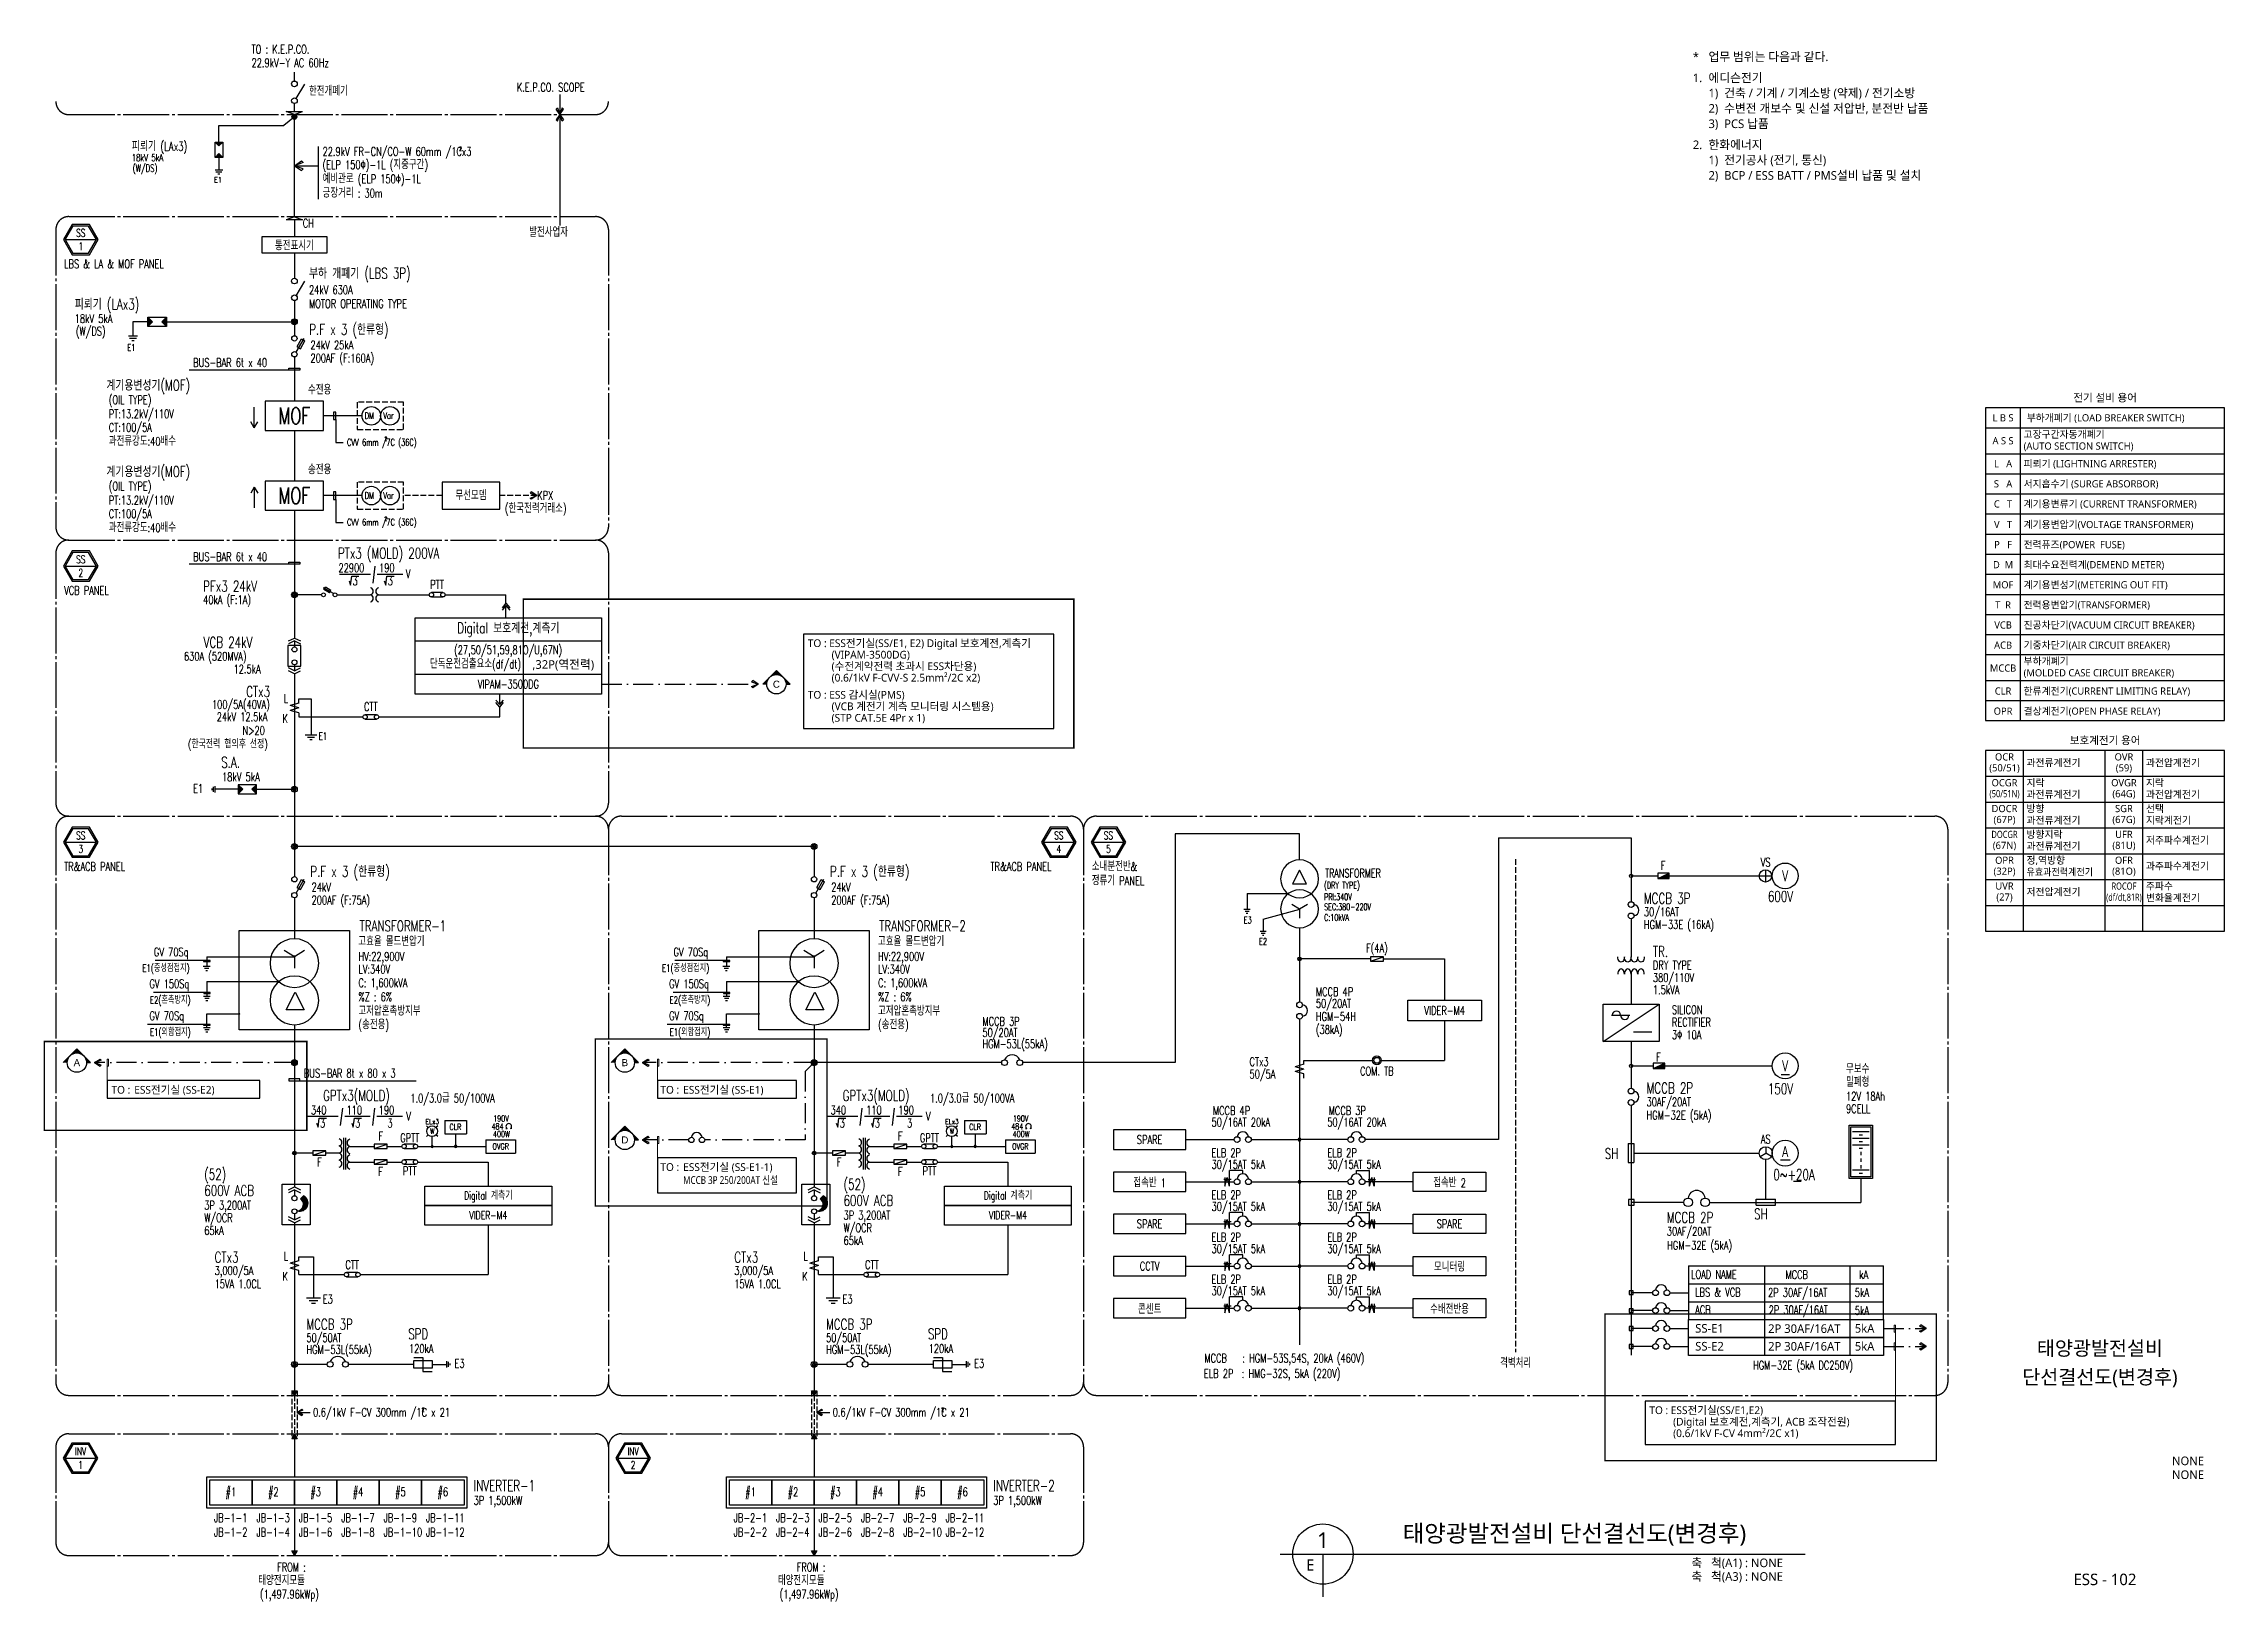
# Model space of a CAD drawing. Header units: millimetres. Extents: x 6276 to 501578, y 2533 to 56800.
# Drawn here: x 89950 to 165910, y 2534 to 56800 of the extents above; entities that cross this region are included whole.
import ezdxf
from ezdxf.enums import TextEntityAlignment as Align

# ---------------------------------------------------------------- set-up
doc = ezdxf.new("R2010")
doc.units = ezdxf.units.MM
doc.header["$LTSCALE"] = 100
doc.set_wipeout_variables(frame=1)
for name, pattern in [('C4', [19, 16, -1, 1, -1]), ('LD3', [5.5, 3.5, -1, 0, -1]), ('LH2', [2.75, 2, -0.75])]:
    doc.linetypes.add(name, pattern=pattern)
for name, color, linetype in [('1', 1, 'Continuous'), ('E-ELEC', 3, 'Continuous'), ('E-LINE', 4, 'Continuous'), ('E-TABL', 1, 'Continuous'), ('E-TEXT', 7, 'Continuous'), ('도면 TITLE', 4, 'Continuous')]:
    doc.layers.add(name, color=color, linetype=linetype)
doc.styles.add('aar', font='arial.ttf')
doc.styles.add('GHS', font='romans.shx', dxfattribs={"width": 0.7, "bigfont": 'ghs.shx'})
doc.styles.add('MG', font='malgun.ttf')

msp = doc.modelspace()

# ---------------------------------------------------------------- texts
at = {"color": 253, "style": 'GHS', "width": 0.7}
for s, p in [('BUS-BAR 6t x 40', (95160, 45539)), ('BUS-BAR 6t x 40', (95160, 38776)), ('GV 70Sq', (93792, 25005)), ('GV 70Sq', (111892, 25005)), ('GV 150Sq', (93638, 23896)), ('GV 150Sq', (111739, 23896)), ('GV 70Sq', (93637, 22784)), ('GV 70Sq', (111738, 22784)), ('BUS-BAR 8t x 80 x 3', (99015, 20783))]:
    msp.add_text(s, height=300, dxfattribs=at).set_placement(p)
at = {"color": 253, "linetype": 'Continuous', "style": 'GHS', "width": 0.7}
for s, p in [('ELB 2P  : HMG-32S, 5kA (220V)', (130366, 10321)), ('MCCB   : HGM-53S,54S, 20kA (460V)', (130383, 10857))]:
    msp.add_text(s, height=300, dxfattribs=at).set_placement(p)
at = {"layer": 'E-ELEC', "color": 253, "style": 'GHS', "width": 0.7}
for s, height, p in [('CT:100/5A', 300, (92219, 43280)), ('CT:100/5A', 300, (92219, 40272)), ('단독운전검출요소(df/dt)', 300, (103407, 35037)), ('(DRY TYPE)', 233.3, (134551, 27363)), ('C:10kVA', 233.3, (134553, 26243)), ('고효율 몰드변압기', 300, (100912, 25371)), ('고효율 몰드변압기', 300, (119013, 25371)), ('C: 1,600kVA', 300, (100915, 23931)), ('C: 1,600kVA', 300, (119015, 23931))]:
    msp.add_text(s, height=height, dxfattribs=at).set_placement(p)
for s, height, p in [('(27,50/51,59,81O/U,67N)', 300, (106129, 35657)), ('VIPAM-3500DG', 300, (106139, 34484)), ('VIDER-M4', 300, (138749, 23116)), ('VIDER-M4', 280, (105439, 15983)), ('VIDER-M4', 280, (123540, 15983))]:
    msp.add_text(s, height=height, dxfattribs=at).set_placement(p, align=Align.MIDDLE)
msp.add_text('100/5A(40VA)', height=300, dxfattribs=at).set_placement((97830, 33628), align=Align.RIGHT)
at = {"layer": 'E-LINE', "color": 253, "style": 'GHS', "width": 0.7}
for s, height, p in [('피뢰기 (LAx3)', 312.5, (93022, 53065)), ('부하 개폐기 (LBS 3P)', 375, (99194, 48614)), ('피뢰기 (LAx3)', 375, (91035, 47536)), ('P.F x 3 (한류형)', 375, (99201, 46656)), ('계기용변성기(MOF)', 375, (92136, 44712)), ('계기용변성기(MOF)', 375, (92136, 41703)), ('PTx3 (MOLD) 200VA', 375, (100200, 38862)), ('PFx3 24kV', 375, (95507, 37709)), ('VCB 24kV', 375, (95523, 35756)), ('S.A.', 375, (96136, 31577)), ('P.F x 3 (한류형)', 375, (99240, 27774)), ('P.F x 3 (한류형)', 375, (117341, 27774)), ('TRANSFORMER', 291.67, (134586, 27756)), ('TRANSFORMER-1', 375, (100957, 25876)), ('TRANSFORMER-2', 375, (119058, 25876)), ('(52)', 375, (95546, 17223)), ('600V ACB', 375, (95546, 16659)), ('(52)', 375, (117813, 16875)), ('600V ACB', 375, (117813, 16311)), ('CTx3', 375, (95906, 14337)), ('CTx3', 375, (114007, 14337)), ('MCCB 3P', 375, (99103, 12001)), ('MCCB 3P', 375, (117204, 12001)), ('SPD', 375, (102649, 11665)), ('SPD', 375, (120750, 11665)), ('INVERTER-1', 375, (104928, 6378)), ('INVERTER-2', 375, (123028, 6378))]:
    msp.add_text(s, height=height, dxfattribs=at).set_placement(p)
for s, height, p in [('Digital 보호계전,계측기', 375, (106139, 36400)), ('GPTx3(MOLD)', 375, (100848, 20129)), ('GPTx3(MOLD)', 375, (118948, 20129)), ('Digital 계측기', 280, (105439, 16659)), ('Digital 계측기', 280, (123540, 16659))]:
    msp.add_text(s, height=height, dxfattribs=at).set_placement(p, align=Align.MIDDLE)
msp.add_text('CTx3', height=375, dxfattribs=at).set_placement((97838, 34040), align=Align.RIGHT)
at = {"layer": 'E-TEXT', "color": 253, "style": 'GHS', "width": 0.7}
for s, height, p in [('TO : K.E.P.CO.', 300, (97192, 56452)), ('22.9kV-Y AC 60Hz', 300, (97193, 55981)), ('한전개폐기', 300, (99194, 54988)), ('K.E.P.CO. SCOPE', 300, (106432, 55129)), ('22.9kV FR-CN/CO-W 60mm /1Cx3', 300, (99667, 52892)), ('2', 140, (104421, 53061)), ('18kV 5kA', 250, (93022, 52701)), ('(W/DS)', 250, (93054, 52336)), ('(ELP 150Φ)-1L (지중구간)', 300, (99667, 52430)), ('E1', 188.5, (95887, 51963)), ('긍장거리 : 30m', 300, (99667, 51440)), ('예비관로 (ELP 150Φ)-1L', 300, (99667, 51935)), ('CH', 300, (98978, 50392)), ('발전사업자', 300, (106863, 50075)), ('24kV 630A', 300, (99194, 48074)), ('MOTOR OPERATING TYPE', 300, (99194, 47589)), ('18kV 5kA', 300, (91035, 47069)), ('(W/DS)', 300, (91074, 46631)), ('24kV 25kA', 300, (99245, 46151)), ('E1', 226.2, (92862, 46101)), ('200AF (F:160A)', 300, (99245, 45694)), ('수전용', 300, (99160, 44581)), ('(OIL TYPE)', 300, (92219, 44241)), ('PT:13.2kV/110V', 300, (92219, 43750)), ('DM', 226.2, (101135, 43724)), ('Var', 226.2, (101783, 43724)), ('과전류강도:40배수', 300, (92219, 42795)), ('CVV 6mm /7C (36C)', 240, (100517, 42788)), ('2', 140, (101818, 42957)), ('송전용', 300, (99160, 41803)), ('(OIL TYPE)', 300, (92219, 41232)), ('PT:13.2kV/110V', 300, (92219, 40741)), ('DM', 226.2, (101135, 40946)), ('Var', 226.2, (101783, 40946)), ('KPX', 300, (107143, 40911)), ('CVV 6mm /7C (36C)', 240, (100517, 40009)), ('2', 140, (101818, 40178)), ('(한국전력거래소)', 300, (106018, 40458)), ('과전류강도:40배수', 300, (92219, 39786)), ('22900', 300, (100222, 38388)), ('3', 300, (100711, 37931)), ('190', 300, (101635, 38388)), ('3', 300, (101935, 37931)), ('V', 300, (102569, 38177)), ('40kA (F:1A)', 300, (95507, 37277)), ('630A (520MVA)', 300, (94840, 35306)), ('12.5kA', 300, (96566, 34861)), ('18kV 5kA', 300, (96165, 31104)), ('E1', 300, (95160, 30706)), ('F', 300, (146275, 28021)), ('24kV', 300, (99284, 27269)), ('24kV', 300, (117385, 27269)), ('200AF (F:75A)', 300, (99284, 26812)), ('200AF (F:75A)', 300, (117385, 26812)), ('SEC:380-220V', 233.33, (134551, 26612)), ('PRI:340V', 233.3, (134551, 26959)), ('30/16AT', 300, (145692, 26402)), ('MCCB 3P', 375, (145692, 26839)), ('600V', 375, (150010, 26905)), ('HV:22,900V', 300, (100913, 24851)), ('HV:22,900V', 300, (119013, 24851)), ('TR.', 375, (146004, 24985)), ('LV:340V', 300, (100913, 24406)), ('LV:340V', 300, (119013, 24406)), ('380/110V', 300, (146004, 24112)), ('DRY TYPE', 300, (146004, 24548)), ('%%%Z : 6%%%', 300, (100915, 23446)), ('%%%Z : 6%%%', 300, (119015, 23446)), ('50/20AT', 300, (134267, 23216)), ('MCCB 4P', 300, (134267, 23621)), ('1.5kVA', 300, (146004, 23687)), ('고저압혼촉방지부', 300, (100915, 22945)), ('(송전용)', 300, (100917, 22470)), ('고저압혼촉방지부', 300, (119015, 22945)), ('(송전용)', 300, (119017, 22470)), ('HGM-54H', 300, (134267, 22760)), ('SILICON', 300, (146667, 22994)), ('RECTIFIER', 300, (146667, 22559)), ('(38kA)', 300, (134267, 22303)), ('3Φ 10A', 300, (146667, 22123)), ('F', 300, (146117, 21341)), ('MCCB 2P', 375, (145784, 20230)), ('150V', 375, (150010, 20202)), ('무보수', 300, (152732, 20927)), ('밀폐형', 300, (152732, 20468)), ('340', 300, (99262, 19500)), ('110', 300, (100502, 19500)), ('190', 300, (101624, 19500)), ('340', 300, (117362, 19500)), ('110', 300, (118602, 19500)), ('190', 300, (119724, 19500)), ('30AF/20AT', 300, (145784, 19783)), ('9CELL', 300, (152732, 19545)), ('12V 18Ah', 300, (152732, 19980)), ('3', 300, (99577, 19043)), ('3', 300, (100802, 19043)), ('3', 300, (101924, 19043)), ('V', 300, (102582, 19289)), ('3', 300, (117678, 19043)), ('3', 300, (118902, 19043)), ('3', 300, (120024, 19043)), ('V', 300, (120683, 19289)), ('SH', 375, (144328, 17946)), ('0~+20A', 375, (150201, 17211)), ('MCCB 2P', 375, (146490, 15722)), ('SH', 375, (149531, 15843)), ('30AF/20AT', 300, (146490, 15275)), ('LOAD NAME', 300, (147334, 13775)), ('MCCB', 300, (150623, 13766)), ('kA', 300, (153191, 13766)), ('LBS & VCB', 300, (147478, 13151)), ('2P 30AF/16AT', 300, (150017, 13142)), ('5kA', 300, (153037, 13142)), ('ACB', 300, (147478, 12539)), ('2P 30AF/16AT', 300, (150038, 12537)), ('5kA', 300, (153037, 12518)), ('120kA', 300, (102678, 11191)), ('120kA', 300, (120779, 11191)), ('E3', 300, (104261, 10673)), ('E3', 300, (122361, 10673)), ('HGM-32E (5kA DC250V)', 300, (149492, 10609)), ('0.6/1kV F-CV 300mm /1C x 21', 300, (99336, 8970)), ('2', 140, (103116, 9139)), ('0.6/1kV F-CV 300mm /1C x 21', 300, (117437, 8970)), ('2', 140, (121216, 9139)), ('FROM :', 300, (98081, 3577)), ('FROM :', 300, (116181, 3577)), ('태양전지모듈', 300, (97427, 3106)), ('태양전지모듈', 300, (115527, 3106)), ('(1,497.96kWp)', 300, (97488, 2634)), ('(1,497.96kWp)', 300, (115588, 2634))]:
    msp.add_text(s, height=height, dxfattribs=at).set_placement(p)
at = {"layer": 'E-TEXT', "color": 253, "linetype": 'Continuous', "style": 'GHS', "width": 0.7}
for s, height, p in [('SS', 270, (91245, 50208)), ('1', 270, (91245, 49736)), ('SS', 270, (91245, 38835)), ('2', 270, (91245, 38364)), ('SS', 270, (91245, 29215)), ('3', 270, (91245, 28743)), ('SS', 270, (125312, 29215)), ('4', 270, (125312, 28743)), ('SS', 270, (127040, 29215)), ('5', 270, (127040, 28743)), ('INV', 270, (91236, 7760)), ('INV', 270, (110483, 7760)), ('1', 270, (91236, 7288)), ('2', 270, (110483, 7288)), ('#1', 300, (96473, 6327)), ('#2', 300, (97949, 6327)), ('#3', 300, (99426, 6327)), ('#4', 300, (100902, 6327)), ('#5', 300, (102379, 6327)), ('#6', 300, (103855, 6327)), ('#1', 300, (114573, 6327)), ('#2', 300, (116050, 6327)), ('#3', 300, (117526, 6327)), ('#4', 300, (119003, 6327)), ('#5', 300, (120480, 6327)), ('#6', 300, (121956, 6327))]:
    msp.add_text(s, height=height, dxfattribs=at).set_placement(p, align=Align.MIDDLE)
at = {"layer": 'E-TEXT', "color": 253, "style": 'GHS', "width": 0.7}
for s, height, p in [('통전표시기', 300, (98686, 49792)), ('MOF', 573.3, (98686, 43833)), ('MOF', 573.3, (98686, 41055)), ('PTT', 300, (103657, 37959)), ('CTT', 300, (101347, 33704)), ('VS', 300, (149930, 28286)), ('V', 375, (150609, 27805)), ('F(4A)', 300, (136390, 25270)), ('V', 375, (150609, 21188)), ('484', 209.8, (105760, 19081)), ('190V', 209.8, (105881, 19355)), ('484', 209.8, (123861, 19081)), ('190V', 209.8, (123981, 19355)), ('F', 300, (101689, 18743)), ('GPTT', 300, (102705, 18682)), ('OVGR', 209.8, (105871, 18383)), ('400W', 209.8, (105898, 18814)), ('F', 300, (119789, 18743)), ('GPTT', 300, (120806, 18682)), ('OVGR', 209.8, (123971, 18383)), ('400W', 209.8, (123999, 18814)), ('SPARE', 300, (128475, 18620)), ('AS', 300, (149936, 18636)), ('A', 375, (150611, 18204)), ('F', 300, (99554, 17836)), ('F', 300, (101688, 17505)), ('PTT', 300, (102705, 17530)), ('F', 300, (117655, 17836)), ('F', 300, (119789, 17505)), ('PTT', 300, (120806, 17530)), ('접속반 1', 300, (128475, 17151)), ('접속반 2', 300, (138920, 17151)), ('SPARE', 300, (128475, 15683)), ('SPARE', 300, (138920, 15683)), ('CTT', 300, (100699, 14262)), ('CTT', 300, (118800, 14262)), ('CCTV', 300, (128475, 14214)), ('모니터링', 300, (138920, 14214)), ('콘센트', 300, (128475, 12745)), ('수배전반용', 300, (138920, 12745))]:
    msp.add_text(s, height=height, dxfattribs=at).set_placement(p, align=Align.MIDDLE)
at = {"layer": 'E-TEXT', "color": 253, "linetype": 'Continuous', "style": 'GHS', "width": 0.7}
for s, height, p in [('LBS & LA & MOF PANEL', 300, (90665, 48976)), ('VCB PANEL', 300, (90665, 37603)), ('E1', 250, (99533, 32550)), ('TR&ACB PANEL', 300, (90665, 27983)), ('TR&ACB PANEL', 300, (122930, 27983)), ('소내분전반&', 300, (126460, 27983)), ('정류기 PANEL', 300, (126460, 27487)), ('HGM-33E (16kA)', 300, (145692, 25961)), ('MCCB 3P', 300, (122651, 22589)), ('50/20AT', 300, (122651, 22198)), ('HGM-53L(55kA)', 300, (122651, 21803)), ('CTx3', 300, (131954, 21184)), ('50/5A', 300, (131954, 20751)), ('1.0/3.0급 50/100VA', 300, (102727, 19912)), ('1.0/3.0급 50/100VA', 300, (120827, 19912)), ('MCCB 4P', 300, (130679, 19480)), ('MCCB 3P', 300, (134711, 19480)), ('50/16AT 20kA', 300, (130632, 19076)), ('50/16AT 20kA', 300, (134664, 19076)), ('HGM-32E (5kA)', 300, (145784, 19321)), ('ELB 2P', 300, (130632, 18012)), ('ELB 2P', 300, (134664, 18012)), ('30/15AT 5kA', 300, (130632, 17607)), ('30/15AT 5kA', 300, (134664, 17607)), ('ELB 2P', 300, (130632, 16543)), ('ELB 2P', 300, (134664, 16543)), ('W/OCR', 300, (95546, 15744)), ('3P 3,200AT', 300, (95546, 16184)), ('3P 3,200AT', 300, (117813, 15836)), ('30/15AT 5kA', 300, (130632, 16139)), ('30/15AT 5kA', 300, (134664, 16139)), ('65kA', 300, (95546, 15302)), ('W/OCR', 300, (117813, 15395)), ('65kA', 300, (117813, 14953)), ('ELB 2P', 300, (130632, 15075)), ('ELB 2P', 300, (134664, 15075)), ('30/15AT 5kA', 300, (130632, 14670)), ('30/15AT 5kA', 300, (134664, 14670)), ('HGM-32E (5kA)', 300, (146503, 14788)), ('3,000/5A', 300, (95906, 13905)), ('15VA 1.0CL', 300, (95906, 13442)), ('3,000/5A', 300, (114007, 13905)), ('15VA 1.0CL', 300, (114007, 13442)), ('ELB 2P', 300, (130632, 13606)), ('ELB 2P', 300, (134664, 13606)), ('E3', 300, (99671, 12911)), ('E3', 300, (117772, 12911)), ('30/15AT 5kA', 300, (130632, 13202)), ('30/15AT 5kA', 300, (134664, 13202)), ('50/50AT', 300, (99103, 11569)), ('HGM-53L(55kA)', 300, (99103, 11154)), ('50/50AT', 300, (117204, 11569)), ('HGM-53L(55kA)', 300, (117204, 11154)), ('3P 1,500kW', 300, (104928, 5903)), ('3P 1,500kW', 300, (123028, 5903)), ('JB-1-1', 300, (95888, 5296)), ('JB-1-3', 300, (97365, 5296)), ('JB-1-5', 300, (98841, 5296)), ('JB-1-7', 300, (100318, 5296)), ('JB-1-9', 300, (101794, 5296)), ('JB-1-11', 300, (103271, 5296)), ('JB-2-1', 300, (113989, 5296)), ('JB-2-3', 300, (115465, 5296)), ('JB-2-5', 300, (116942, 5296)), ('JB-2-7', 300, (118419, 5296)), ('JB-2-9', 300, (119895, 5296)), ('JB-2-11', 300, (121372, 5296)), ('JB-1-2', 300, (95888, 4794)), ('JB-1-4', 300, (97365, 4794)), ('JB-1-6', 300, (98841, 4794)), ('JB-1-8', 300, (100318, 4794)), ('JB-1-10', 300, (101794, 4794)), ('JB-1-12', 300, (103271, 4794)), ('JB-2-2', 300, (113989, 4794)), ('JB-2-4', 300, (115465, 4794)), ('JB-2-6', 300, (116942, 4794)), ('JB-2-8', 300, (118419, 4794)), ('JB-2-10', 300, (119895, 4794)), ('JB-2-12', 300, (121372, 4794))]:
    msp.add_text(s, height=height, dxfattribs=at).set_placement(p)
at = {"layer": 'E-TEXT'}
for s, height, style, p in [('전기 설비 용어', 270, 'MG', (161756, 44471)), ('L B S', 250, 'MG', (158201, 43765)), ('A S S', 250, 'MG', (158201, 42965)), ('L   A', 250, 'MG', (158201, 42165)), ('S   A', 250, 'MG', (158201, 41465)), ('C   T', 250, 'MG', (158201, 40765)), ('V   T', 250, 'MG', (158201, 40047)), ('D  M', 250, 'MG', (158201, 38647)), ('P   F', 250, 'MG', (158201, 39347)), ('MOF', 250, 'MG', (158201, 37947)), ('T  R', 250, 'MG', (158201, 37247)), ('VCB', 250, 'MG', (158201, 36547)), ('ACB', 250, 'MG', (158201, 35847)), (',32P(역전력)', 300, 'MG', (108049, 35162)), ('MCCB', 250, 'MG', (158201, 35047)), ('C', 245, 'aar', (115474, 34484)), ('CLR', 250, 'MG', (158201, 34247)), ('OPR', 250, 'MG', (158201, 33547)), ('보호계전기 용어', 270, 'MG', (161756, 32535)), ('OCR', 250, 'MG', (158251, 31953)), ('OVR', 250, 'MG', (162411, 31953)), ('(50/51)', 250, 'MG', (158251, 31546)), ('OCGR', 250, 'MG', (158251, 31053)), ('OVGR', 250, 'MG', (162411, 31053)), ('(59)', 250, 'MG', (162411, 31546)), ('(64G)', 250, 'MG', (162411, 30646)), ('DOCR', 250, 'MG', (158251, 30153)), ('(67P)', 250, 'MG', (158251, 29746)), ('(67G)', 250, 'MG', (162411, 29746)), ('SGR', 250, 'MG', (162411, 30153)), ('(67N)', 250, 'MG', (158251, 28846)), ('(81U)', 250, 'MG', (162411, 28846)), ('UFR', 250, 'MG', (162411, 29253)), ('OPR', 250, 'MG', (158251, 28353)), ('OFR', 250, 'MG', (162411, 28353)), ('(32P)', 250, 'MG', (158251, 27946)), ('UVR', 250, 'MG', (158251, 27453)), ('(81O)', 250, 'MG', (162411, 27946)), ('(27)', 250, 'MG', (158251, 27046)), ('A', 245, 'aar', (91108, 21301)), ('B', 245, 'aar', (110195, 21301)), ('D', 245, 'aar', (110195, 18609))]:
    msp.add_text(s, height=height, dxfattribs=dict(at, style=style)).set_placement(p, align=Align.MIDDLE)
at = {"layer": 'E-TEXT', "style": 'MG'}
for s, height, p in [('고장구간자동개폐기', 250, (158917, 43189)), ('부하개폐기 (LOAD BREAKER SWITCH)', 250, (159024, 43765)), ('(AUTO SECTION SWITCH)', 250, (158917, 42782)), ('피뢰기 (LIGHTNING ARRESTER)', 250, (158917, 42165)), ('서지흡수기 (SURGE ABSORBOR)', 250, (158917, 41465)), ('계기용변류기 (CURRENT TRANSFORMER)', 250, (158917, 40765)), ('계기용변압기(VOLTAGE TRANSFORMER)', 250, (158917, 40047)), ('전력퓨즈(POWER  FUSE)', 250, (158917, 39347)), ('최대수요전력계(DEMEND METER)', 250, (158917, 38647)), ('계기용변성기(METERING OUT FIT)', 250, (158917, 37947)), ('전력용변압기(TRANSFORMER)', 250, (158917, 37247)), ('진공차단기(VACUUM CIRCUIT BREAKER)', 250, (158917, 36547)), ('TO : ESS전기실(SS/E1, E2) Digital 보호계전,계측기', 270, (116567, 35913)), ('기중차단기(AIR CIRCUIT BREAKER)', 250, (158917, 35847)), ('(VIPAM-3500DG)', 270, (117396, 35512)), ('(수전계약전력 초과시 ESS차단용)', 270, (117396, 35111)), ('(MOLDED CASE CIRCUIT BREAKER)', 250, (158917, 34882)), ('부하개폐기', 250, (158917, 35289)), ('TO : ESS 감시실(PMS)', 270, (116567, 34115)), ('(0.6/1kV F-CVV-S 2.5mm²/2C x2)', 270, (117396, 34711)), ('한류계전기(CURRENT LIMITING RELAY)', 250, (158917, 34247)), ('(VCB 계전기 계측 모니터링 시스템용)', 270, (117396, 33714)), ('(STP CAT.5E 4Pr x 1)', 270, (117396, 33313)), ('결상계전기(OPEN PHASE RELAY)', 250, (158917, 33547)), ('과전류계전기', 250, (159017, 31750)), ('과전압계전기', 250, (163177, 31750)), ('지락', 250, (159017, 31053)), ('지락', 250, (163177, 31053)), ('과전류계전기', 250, (159017, 30646)), ('과전압계전기', 250, (163177, 30646)), ('과전류계전기', 250, (159017, 29746)), ('방향', 250, (159017, 30153)), ('선택', 250, (163177, 30153)), ('지락계전기', 250, (163177, 29746)), ('과전류계전기', 250, (159017, 28846)), ('방향지락', 250, (159017, 29253)), ('저주파수계전기', 250, (163177, 29050)), ('정,역방향', 250, (159017, 28353)), ('과주파수계전기', 250, (163177, 28150)), ('저전압계전기', 250, (159017, 27250)), ('주파수', 250, (163177, 27453)), ('변화율계전기', 250, (163177, 27046)), ('ESS전기실 (SS-E2)', 270, (93107, 20355)), ('ESS전기실 (SS-E1)', 270, (112227, 20355)), ('TO :', 270, (92313, 20355)), ('TO :', 270, (111432, 20355)), ('TO :', 270, (111432, 17663)), ('ESS전기실 (SS-E1-1)', 270, (112227, 17663)), ('TO : ESS전기실(SS/E1,E2)', 270, (145881, 9194)), ('(Digital 보호계전,계측기, ACB 조작전원)', 270, (146709, 8793)), ('(0.6/1kV F-CV 4mm²/2C x1)', 270, (146709, 8392))]:
    msp.add_text(s, height=height, dxfattribs=at).set_placement(p, align=Align.MIDDLE_LEFT)
at = {"layer": 'E-TEXT', "color": 253, "style": 'GHS', "width": 0.7}
msp.add_text('무선모뎀', height=300, dxfattribs=at).set_placement((104836, 41055), align=Align.MIDDLE_CENTER)
for s, height, p in [('24kV 12.5kA', 300, (97744, 33198)), ('K', 300, (98458, 33135)), ('L', 300, (98471, 33840)), ('N>20', 300, (97655, 32720)), ('(한국전력 협의후 선정)', 280, (97755, 32256)), ('L', 300, (98471, 14412)), ('L', 300, (116571, 14412)), ('K', 300, (98458, 13707)), ('K', 300, (116558, 13707))]:
    msp.add_text(s, height=height, dxfattribs=at).set_placement(p, align=Align.RIGHT)
at = {"layer": 'E-TEXT', "style": 'MG'}
for s, width, p in [('(50/51N)', 0.8, (158251, 30646)), ('DOCGR', 0.8, (158251, 29253)), ('ROCOF', 0.8, (162411, 27453)), ('(df/dt,81R)', 0.65, (162411, 27046))]:
    msp.add_text(s, height=250, dxfattribs=dict(at, width=width)).set_placement(p, align=Align.MIDDLE)
for s, height, width, p in [('유효과전력계전기', 250, 0.9, (159017, 27946)), ('MCCB 3P 250/200AT 신설', 270, 0.8, (112227, 17211))]:
    msp.add_text(s, height=height, dxfattribs=dict(at, width=width)).set_placement(p, align=Align.MIDDLE_LEFT)
at = {"layer": 'E-TEXT', "color": 253, "style": 'GHS', "width": 0.7}
for s, height, p in [('E3', 233.3, (131893, 26151)), ('E2', 233.3, (132427, 25409)), ('E1(중성점접지)', 252, (94213, 24469)), ('E1(중성점접지)', 252, (112313, 24469)), ('E2(혼촉방지)', 252, (94360, 23358)), ('E2(혼촉방지)', 252, (112461, 23358)), ('E1(외함접지)', 252, (94364, 22238)), ('E1(외함접지)', 252, (112465, 22238)), ('ELx3', 174.8, (103488, 19161)), ('W', 175, (103488, 18827)), ('CLR', 209.8, (104292, 18956)), ('ELx3', 174.8, (121588, 19161)), ('W', 175, (121588, 18827)), ('CLR', 209.8, (122393, 18956))]:
    msp.add_text(s, height=height, dxfattribs=at).set_placement(p, align=Align.CENTER)
at = {"layer": 'E-TEXT', "color": 253, "linetype": 'Continuous', "style": 'GHS', "width": 0.7}
for s, p in [('COM. TB', (136390, 21007)), ('격벽처리', (141224, 10834))]:
    msp.add_text(s, height=300, dxfattribs=at).set_placement(p, align=Align.MIDDLE_CENTER)
at = {"layer": 'E-TEXT', "style": 'MG'}
for s, p in [('SS-E1', (147478, 11895)), ('2P 30AF/16AT', (150017, 11886)), ('5kA', (153037, 11894)), ('SS-E2', (147478, 11272)), ('2P 30AF/16AT', (150017, 11270)), ('5kA', (153037, 11270))]:
    msp.add_text(s, height=300, dxfattribs=at).set_placement(p)
at = {"layer": '도면 TITLE', "style": 'MG'}
for s, height, p in [('태양광발전설비', 500, (161575, 11353)), ('단선결선도(변경후)', 500, (161575, 10351)), ('ESS - 102', 400, (161750, 3300))]:
    msp.add_text(s, height=height, dxfattribs=at).set_placement(p, align=Align.MIDDLE_CENTER)
for s, p in [('NONE', (165201, 7429)), ('NONE', (165201, 6947)), ('축   척(A1) : NONE', (150535, 3876)), ('축   척(A3) : NONE', (150535, 3401))]:
    msp.add_text(s, height=300, dxfattribs=at).set_placement(p, align=Align.MIDDLE_RIGHT)
for s, height, p in [('1', 544, (134509, 4664)), ('E', 389, (134071, 3802))]:
    msp.add_text(s, height=height, dxfattribs=at).set_placement(p, align=Align.MIDDLE)
msp.add_text('태양광발전설비 단선결선도(변경후)', height=600, dxfattribs=at).set_placement((137287, 4905), align=Align.MIDDLE_LEFT)

# ---------------------------------------------------------------- hatches: boundary and pattern name
at = {"layer": 'E-ELEC'}
for points in [[(99001, 16664), (98896, 16559, -0.720759), (98791, 16139, 0.926031)], [(117101, 16664), (116996, 16559, -0.720759), (116891, 16139, 0.926031)]]:
    msp.add_hatch(color=253, dxfattribs=at).paths.add_polyline_path(points)
at = {"layer": 'E-LINE'}
for points in [[(98688, 9711), (98597, 9868), (98779, 9868)], [(116788, 9711), (116697, 9868), (116879, 9868)], [(98688, 8371), (98597, 8213), (98779, 8213)], [(116788, 8371), (116697, 8213), (116879, 8213)], [(98688, 4133), (98597, 4291), (98779, 4291)], [(116788, 4133), (116697, 4291), (116879, 4291)]]:
    msp.add_hatch(color=253, dxfattribs=at).paths.add_polyline_path(points)
at = {"layer": 'E-TEXT', "linetype": 'Continuous'}
for points in [[(146576, 27899), (146174, 27712), (146576, 27712)], [(146418, 21094), (146418, 21281), (146016, 21094)]]:
    msp.add_hatch(color=253, dxfattribs=at).paths.add_polyline_path(points)

# ---------------------------------------------------------------- linework, layer by layer
at = {"color": 253}
for p, q in [((98879, 45428), (95022, 45428)), ((98493, 45432), (98493, 45495)), ((98493, 45495), (98879, 45495)), ((98879, 45495), (98879, 45428)), ((98879, 38665), (95022, 38665)), ((98493, 38669), (98493, 38732)), ((98493, 38732), (98879, 38732)), ((98879, 38732), (98879, 38665)), ((95748, 24857), (93835, 24857)), ((95524, 24856), (95524, 24824)), ((95524, 24824), (95748, 24824)), ((95748, 24824), (95748, 24857)), ((113849, 24857), (111936, 24857)), ((113625, 24856), (113625, 24824)), ((113625, 24824), (113849, 24824)), ((113849, 24824), (113849, 24857)), ((95754, 23747), (93773, 23747)), ((95531, 23747), (95531, 23715)), ((95531, 23715), (95754, 23715)), ((95754, 23715), (95754, 23747)), ((113855, 23747), (111874, 23747)), ((113631, 23747), (113631, 23715)), ((113631, 23715), (113855, 23715)), ((113855, 23715), (113855, 23747)), ((95748, 22635), (93566, 22635)), ((95524, 22635), (95524, 22603)), ((95524, 22603), (95748, 22603)), ((95748, 22603), (95748, 22635)), ((113849, 22635), (111666, 22635)), ((113625, 22635), (113625, 22603)), ((113625, 22603), (113849, 22603)), ((113849, 22603), (113849, 22635)), ((98879, 20739), (98493, 20739)), ((98493, 20739), (98493, 20672)), ((98493, 20672), (102922, 20672)), ((98879, 20676), (98879, 20739))]:
    msp.add_line(p, q, dxfattribs=at)
msp.add_circle((136390, 21381), 154, dxfattribs=at)
at = {"color": 253, "linetype": 'Continuous'}
msp.add_circle((136390, 21381), 102, dxfattribs=at)
at = {"layer": '1', "const_width": 50}
for points in [[(106657, 37447), (125834, 37447), (125834, 32261), (106657, 32261)], [(89975, 22039), (99118, 22039), (99118, 18944), (89975, 18944)], [(109169, 22127), (117239, 22127), (117239, 16304), (109169, 16304)], [(144337, 12546), (155877, 12546), (155877, 7435), (144337, 7435)]]:
    msp.add_lwpolyline(points, close=True, dxfattribs=at)
at = {"layer": 'E-ELEC', "color": 253, "linetype": 'Continuous'}
for p, q in [((98752, 54886), (99048, 55393)), ((98403, 54437), (98967, 54437)), ((98684, 54330), (98967, 54437)), ((98687, 50765), (98404, 50657)), ((98968, 50657), (98404, 50657)), ((98752, 48019), (99048, 48525)), ((98937, 46517), (99054, 46441)), ((98781, 46248), (98897, 46173)), ((99710, 37780), (99765, 37865)), ((99904, 37668), (99958, 37751)), ((98781, 27408), (98897, 27332)), ((98937, 27676), (99054, 27600)), ((116882, 27408), (116998, 27332)), ((117038, 27676), (117155, 27600)), ((136162, 24838), (136618, 24990)), ((101461, 18307), (101917, 18459)), ((119561, 18307), (120017, 18459)), ((99326, 18075), (99782, 18227)), ((101461, 17764), (101917, 17916)), ((117427, 18075), (117883, 18227)), ((119561, 17764), (120017, 17916))]:
    msp.add_line(p, q, dxfattribs=at)
at = {"layer": 'E-ELEC', "color": 253}
for p, q in [((96054, 53942), (98314, 53942)), ((96054, 53371), (96054, 53942)), ((98685, 54246), (98314, 53942)), ((95920, 53371), (96054, 53237)), ((95920, 52834), (95920, 53371)), ((95920, 53371), (96189, 53371)), ((96054, 53237), (96189, 53371)), ((96189, 53371), (96189, 52834)), ((95920, 52834), (96054, 52968)), ((96189, 52834), (95920, 52834)), ((96054, 52968), (96189, 52834)), ((96054, 52834), (96054, 52398)), ((95920, 52398), (96189, 52398)), ((95954, 52331), (96155, 52331)), ((96021, 52263), (96088, 52263)), ((93585, 47112), (93062, 47112)), ((93062, 47112), (93062, 46624)), ((93585, 47274), (94231, 47274)), ((93585, 47274), (93747, 47112)), ((93585, 46951), (93585, 47274)), ((93747, 47112), (93585, 46951)), ((94231, 47274), (94069, 47112)), ((94069, 47112), (94231, 46951)), ((94231, 47274), (94231, 46951)), ((94231, 47112), (98686, 47112)), ((92901, 46624), (93224, 46624)), ((92941, 46543), (93183, 46543)), ((93022, 46462), (93103, 46462)), ((94231, 46951), (93585, 46951)), ((98746, 46046), (99029, 46531)), ((98780, 46248), (98937, 46517)), ((98896, 46173), (99053, 46441)), ((97285, 43410), (97285, 44131)), ((97285, 43410), (97163, 43628)), ((97285, 43410), (97407, 43628)), ((97285, 41352), (97163, 41135)), ((97285, 41352), (97285, 40632)), ((97285, 41352), (97407, 41135)), ((100050, 37643), (99700, 37847)), ((99904, 37667), (99710, 37780)), ((99959, 37751), (99765, 37864)), ((98479, 35990), (98686, 36094)), ((98686, 35990), (98479, 35886)), ((98686, 36094), (98893, 35990)), ((98686, 35990), (98686, 35783)), ((98686, 35990), (98893, 35886)), ((98686, 34953), (98479, 35057)), ((98686, 34850), (98479, 34953)), ((98686, 35161), (98686, 34953)), ((98686, 34953), (98893, 35057)), ((98686, 34850), (98893, 34953)), ((95815, 30794), (95815, 30852)), ((95872, 30737), (95872, 30909)), ((95930, 30708), (95930, 30938)), ((96722, 30823), (95930, 30823)), ((97368, 30984), (96722, 30984)), ((96884, 30823), (96722, 30984)), ((96722, 30984), (96722, 30662)), ((96722, 30662), (96884, 30823)), ((96722, 30662), (97368, 30662)), ((97206, 30823), (97368, 30984)), ((97368, 30662), (97206, 30823)), ((97368, 30662), (97368, 30984)), ((97368, 30823), (98686, 30823)), ((98747, 27205), (99030, 27690)), ((98781, 27408), (98937, 27676)), ((98897, 27332), (99053, 27600)), ((116847, 27205), (117130, 27690)), ((116881, 27408), (117038, 27676)), ((116998, 27332), (117154, 27600)), ((136162, 24990), (136162, 24838)), ((136618, 24990), (136162, 24990)), ((136162, 24838), (136618, 24838)), ((136618, 24838), (136618, 24990)), ((153110, 19119), (153383, 19119)), ((100394, 18678), (100394, 17576)), ((100467, 18678), (100467, 17576)), ((101461, 18459), (101461, 18307)), ((101917, 18459), (101461, 18459)), ((101461, 18307), (101917, 18307)), ((101917, 18307), (101917, 18459)), ((118495, 18678), (118495, 17576)), ((118568, 18678), (118568, 17576)), ((119561, 18459), (119561, 18307)), ((120017, 18459), (119561, 18459)), ((119561, 18307), (120017, 18307)), ((120017, 18307), (120017, 18459)), ((153536, 18887), (152957, 18887)), ((153536, 18655), (152957, 18655)), ((153536, 18424), (152957, 18424)), ((153304, 18771), (153188, 18771)), ((153304, 18540), (153188, 18540)), ((153304, 18308), (153188, 18308)), ((99326, 18227), (99326, 18075)), ((99782, 18227), (99326, 18227)), ((99326, 18075), (99782, 18075)), ((99782, 18075), (99782, 18227)), ((101461, 17916), (101461, 17764)), ((101917, 17916), (101461, 17916)), ((101461, 17764), (101917, 17764)), ((101917, 17764), (101917, 17916)), ((117427, 18227), (117427, 18075)), ((117883, 18227), (117427, 18227)), ((117427, 18075), (117883, 18075)), ((117883, 18075), (117883, 18227)), ((119561, 17916), (119561, 17764)), ((120017, 17916), (119561, 17916)), ((119561, 17764), (120017, 17764)), ((120017, 17764), (120017, 17916)), ((153536, 17555), (152957, 17555)), ((153246, 18192), (153246, 18076)), ((153246, 17960), (153246, 17845)), ((153246, 17729), (153246, 17613)), ((98476, 16874), (98686, 16979)), ((98686, 16874), (98476, 16769)), ((98686, 16979), (98896, 16874)), ((98686, 16874), (98686, 16664)), ((98686, 16874), (98896, 16769)), ((116577, 16874), (116786, 16979)), ((116786, 16874), (116577, 16769)), ((116786, 16979), (116996, 16874)), ((116786, 16874), (116786, 16664)), ((116786, 16874), (116996, 16769)), ((153304, 17439), (153188, 17439)), ((98686, 16034), (98686, 15824)), ((98896, 16559), (99001, 16664)), ((116786, 16034), (116786, 15824)), ((116996, 16559), (117101, 16664)), ((98686, 15824), (98476, 15929)), ((98686, 15719), (98476, 15824)), ((98686, 15824), (98896, 15929)), ((98686, 15719), (98896, 15824)), ((116786, 15824), (116577, 15929)), ((116786, 15719), (116577, 15824)), ((116786, 15824), (116996, 15929)), ((116786, 15719), (116996, 15824)), ((99832, 10791), (98686, 10791)), ((102842, 10791), (100562, 10791)), ((103482, 10791), (103999, 10791)), ((103999, 10676), (103999, 10906)), ((104056, 10704), (104056, 10877)), ((104114, 10762), (104114, 10820)), ((117932, 10791), (116786, 10791)), ((120943, 10791), (118662, 10791)), ((121583, 10791), (122099, 10791)), ((122099, 10676), (122099, 10906)), ((122157, 10704), (122157, 10877)), ((122214, 10762), (122214, 10820))]:
    msp.add_line(p, q, dxfattribs=at)
at = {"layer": 'E-ELEC'}
for p, q in [((115001, 34484), (115474, 34964)), ((115948, 34484), (115474, 34964)), ((115137, 34484), (115001, 34484)), ((115811, 34484), (115948, 34484)), ((90635, 21301), (91108, 21781)), ((91581, 21301), (91108, 21781)), ((91445, 21301), (91581, 21301)), ((109722, 21301), (110195, 21781)), ((110668, 21301), (110195, 21781)), ((110532, 21301), (110668, 21301)), ((109722, 18609), (110195, 19089)), ((110668, 18609), (110195, 19089)), ((110532, 18609), (110668, 18609))]:
    msp.add_line(p, q, dxfattribs=at)
at = {"layer": 'E-ELEC', "color": 253, "ltscale": 10}
for p, q in [((102842, 11035), (103162, 11035)), ((103162, 11035), (103162, 10547)), ((120943, 11035), (121263, 11035)), ((121263, 11035), (121263, 10547)), ((103162, 10547), (103482, 10547)), ((121263, 10547), (121583, 10547))]:
    msp.add_line(p, q, dxfattribs=at)
at = {"layer": 'E-ELEC', "color": 253, "linetype": 'Continuous'}
for points in [[(98686, 54330), (98403, 54437)], [(98685, 50765), (98968, 50657)]]:
    msp.add_lwpolyline(points, dxfattribs=at)
at = {"layer": 'E-ELEC', "color": 253}
for points in [[(99826, 50074), (97546, 50074), (97546, 49509), (99826, 49509)], [(99701, 44341), (97671, 44341), (97671, 43326), (99701, 43326)], [(99701, 41562), (97671, 41562), (97671, 40547), (99701, 40547)], [(98462, 35831), (98462, 35112), (98909, 35112), (98909, 35831)], [(152841, 17266), (152841, 19119), (153651, 19119), (153651, 17266)], [(152899, 17324), (152899, 19060), (153593, 19060), (153593, 17324)], [(95635, 6872), (104694, 6872), (104694, 5781), (95635, 5781)], [(113735, 6872), (122794, 6872), (122794, 5781), (113735, 5781)], [(95735, 6772), (97211, 6772), (97211, 5881), (95735, 5881)], [(97211, 6772), (98688, 6772), (98688, 5881), (97211, 5881)], [(98688, 6772), (100164, 6772), (100164, 5881), (98688, 5881)], [(100164, 6772), (101641, 6772), (101641, 5881), (100164, 5881)], [(101641, 6772), (103117, 6772), (103117, 5881), (101641, 5881)], [(103117, 6772), (104594, 6772), (104594, 5881), (103117, 5881)], [(113835, 6772), (115312, 6772), (115312, 5881), (113835, 5881)], [(115312, 6772), (116788, 6772), (116788, 5881), (115312, 5881)], [(116788, 6772), (118265, 6772), (118265, 5881), (116788, 5881)], [(118265, 6772), (119741, 6772), (119741, 5881), (118265, 5881)], [(119741, 6772), (121218, 6772), (121218, 5881), (119741, 5881)], [(121218, 6772), (122694, 6772), (122694, 5881), (121218, 5881)]]:
    msp.add_lwpolyline(points, close=True, dxfattribs=at)
at = {"layer": 'E-ELEC'}
for points in [[(145179, 11972), (145312, 11972), (145312, 12106), (145179, 12106)], [(145179, 11348), (145312, 11348), (145312, 11482), (145179, 11482)]]:
    msp.add_lwpolyline(points, close=True, dxfattribs=at)
at = {"layer": 'E-ELEC', "color": 253, "ltscale": 10}
for points in [[(102842, 10928), (103482, 10928), (103482, 10654), (102842, 10654)], [(120943, 10928), (121583, 10928), (121583, 10654), (120943, 10654)]]:
    msp.add_lwpolyline(points, close=True, dxfattribs=at)
at = {"layer": 'E-ELEC', "color": 253, "linetype": 'Continuous'}
for centre in [(98686, 55398), (98688, 54812), (98686, 48530), (98688, 47945)]:
    msp.add_circle(centre, 98.2, dxfattribs=at)
at = {"layer": 'E-ELEC', "color": 253}
for centre, radius in [((98685, 54246), 84), ((98685, 54246), 60), ((98685, 54246), 33.6), ((98686, 47112), 101), ((98686, 47112), 72), ((98686, 47112), 40.3), ((98685, 46531), 92.4), ((98685, 45977), 92.4), ((98686, 37599), 101), ((98686, 37599), 40.3), ((99700, 37599), 66.7), ((100100, 37599), 66.7), ((98686, 35696), 86.4), ((98686, 35247), 86.4), ((98686, 30823), 101), ((98686, 30823), 101), ((98686, 30823), 40.3), ((98686, 30823), 40.3), ((98686, 28831), 101), ((98686, 28831), 40.3), ((116786, 28831), 101), ((116786, 28831), 40.3), ((98686, 27690), 92.4), ((116786, 27690), 92.4), ((98686, 27136), 92.4), ((116786, 27136), 92.4), ((133697, 24914), 53.5), ((133697, 23314), 100), ((133697, 22918), 100), ((123421, 21301), 100), ((123950, 21301), 100), ((131520, 18620), 100), ((131916, 18620), 100), ((135479, 18620), 100), ((135875, 18620), 100), ((98686, 18151), 53.5), ((116786, 18151), 53.5), ((131520, 17151), 100), ((131916, 17151), 100), ((135479, 17151), 100), ((135875, 17151), 100), ((98686, 16576), 87.5), ((98686, 16121), 87.5), ((116786, 16576), 87.5), ((116786, 16121), 87.5), ((131520, 15683), 100), ((131916, 15683), 100), ((135479, 15683), 100), ((135875, 15683), 100), ((131520, 14214), 100), ((131916, 14214), 100), ((135479, 14214), 100), ((135875, 14214), 100), ((146096, 13287), 100), ((146492, 13287), 100), ((131520, 12745), 100), ((131916, 12745), 100), ((135479, 12745), 100), ((135875, 12745), 100), ((146096, 12663), 100), ((146492, 12663), 100), ((98686, 10791), 101), ((98686, 10791), 101), ((98686, 10791), 40.3), ((98686, 10791), 40.3), ((99932, 10791), 100), ((100461, 10791), 100), ((116786, 10791), 101), ((116786, 10791), 101), ((116786, 10791), 40.3), ((116786, 10791), 40.3), ((118033, 10791), 100), ((118562, 10791), 100)]:
    msp.add_circle(centre, radius, dxfattribs=at)
at = {"layer": 'E-ELEC', "linetype": 'Continuous'}
for centre in [(115474, 34484), (91108, 21301), (110195, 21301), (110195, 18609)]:
    msp.add_circle(centre, 337, dxfattribs=at)
at = {"layer": 'E-ELEC', "color": 7}
for centre, radius in [((98686, 21301), 101), ((98686, 21301), 40.3), ((116786, 21301), 101), ((116786, 21301), 40.3)]:
    msp.add_circle(centre, radius, dxfattribs=at)
at = {"layer": 'E-ELEC'}
for centre, radius in [((112513, 18609), 93.6), ((112883, 18609), 93.6), ((146096, 12039), 100), ((146096, 11415), 100), ((146492, 12039), 100), ((146492, 11415), 100)]:
    msp.add_circle(centre, radius, dxfattribs=at)
at = {"layer": 'E-ELEC', "color": 253}
for centre, radius, start, end in [((101307, 37722), 127, 284.17223, 75.82777), ((101307, 37475), 127, 284.17223, 75.82777), ((101646, 37722), 127, 104.17223, 255.82777), ((101646, 37475), 127, 104.17223, 255.82777), ((133697, 27703), 660, 90, 270), ((133697, 27703), 660, 270, 90), ((133697, 26659), 660, 90, 270), ((133697, 26659), 660, 270, 90), ((98686, 24769), 848, 90, 270), ((98686, 24769), 848, 270, 90), ((116786, 24769), 848, 90, 270), ((116786, 24769), 848, 270, 90), ((98686, 23470), 848, 90, 270), ((98686, 23470), 848, 270, 90), ((116786, 23470), 848, 90, 270), ((116786, 23470), 848, 270, 90), ((133774, 23116), 200, 276.97298, 83.02702), ((123686, 21289), 287, 22.9493, 157.0507), ((100214, 18522), 127, 284.17223, 75.82777), ((100214, 18275), 127, 284.17223, 75.82777), ((100648, 18507), 127, 104.17223, 255.82777), ((100648, 18259), 127, 104.17223, 255.82777), ((118315, 18522), 127, 284.17223, 75.82777), ((118315, 18275), 127, 284.17223, 75.82777), ((118748, 18507), 127, 104.17223, 255.82777), ((118748, 18259), 127, 104.17223, 255.82777), ((131718, 18696), 200, 6.97298, 173.02702), ((135677, 18696), 200, 6.97298, 173.02702), ((100214, 18028), 127, 284.17223, 75.82777), ((100214, 17781), 127, 284.17223, 75.82777), ((100648, 17963), 127, 104.17223, 255.82777), ((100648, 17716), 127, 104.17223, 255.82777), ((118315, 18028), 127, 284.17223, 75.82777), ((118315, 17781), 127, 284.17223, 75.82777), ((118748, 17963), 127, 104.17223, 255.82777), ((118748, 17716), 127, 104.17223, 255.82777), ((131718, 17227), 200, 6.97298, 173.02702), ((135677, 17227), 200, 6.97298, 173.02702), ((98876, 16409), 283, 252.5973, 63.79989), ((98773, 16366), 228, 274.39871, 57.52881), ((116976, 16409), 283, 252.5973, 63.79989), ((116874, 16366), 228, 274.39871, 57.52881), ((131718, 15759), 200, 6.97298, 173.02702), ((135677, 15759), 200, 6.97298, 173.02702), ((131718, 14290), 200, 6.97298, 173.02702), ((135677, 14290), 200, 6.97298, 173.02702), ((131718, 12822), 200, 6.97298, 173.02702), ((135677, 12822), 200, 6.97298, 173.02702), ((146294, 13363), 200, 6.97298, 173.02702), ((146294, 12739), 200, 6.97298, 173.02702), ((100197, 10779), 287, 22.9493, 157.0507), ((118297, 10779), 287, 22.9493, 157.0507)]:
    msp.add_arc(centre, radius, start, end, dxfattribs=at)
at = {"layer": 'E-ELEC'}
for centre, radius in [((112698, 18680), 186), ((146294, 12115), 200), ((146294, 11491), 200)]:
    msp.add_arc(centre, radius, 6.97298, 173.02702, dxfattribs=at)
at = {"layer": 'E-ELEC', "color": 253, "linetype": 'Continuous'}
for centre, start, end in [((133697, 18620), 0, 180), ((133697, 18620), 0, 180), ((133697, 18620), 180, 0), ((133697, 18620), 180, 0), ((133697, 17151), 0, 180), ((133697, 17151), 0, 180), ((133697, 17151), 180, 0), ((133697, 17151), 180, 0), ((133697, 15683), 0, 180), ((133697, 15683), 0, 180), ((133697, 15683), 180, 0), ((133697, 15683), 180, 0), ((133697, 14214), 0, 180), ((133697, 14214), 0, 180), ((133697, 14214), 180, 0), ((133697, 14214), 180, 0), ((133697, 12745), 0, 180), ((133697, 12745), 0, 180), ((133697, 12745), 180, 0), ((133697, 12745), 180, 0)]:
    msp.add_arc(centre, 49.1, start, end, dxfattribs=at)
at = {"layer": 'E-ELEC', "color": 253}
for points in [[(95920, 53371), (96054, 53237), (96189, 53371)], [(95920, 52834), (96054, 52968), (96189, 52834)], [(93585, 47274), (93747, 47112), (93585, 46951)], [(94231, 47274), (94069, 47112), (94231, 46951)], [(96722, 30662), (96884, 30823), (96722, 30984)], [(97368, 30662), (97206, 30823), (97368, 30984)], [(109722, 18609), (109858, 18609), (109949, 18839)]]:
    msp.add_solid(points, dxfattribs=at)
at = {"layer": 'E-ELEC'}
for points in [[(115240, 34727), (115474, 34821), (115474, 34964)], [(115708, 34727), (115474, 34821), (115474, 34964)], [(115001, 34484), (115137, 34484), (115229, 34715)], [(115948, 34484), (115811, 34484), (115720, 34715)], [(90635, 21301), (90771, 21301), (90862, 21531)], [(90874, 21543), (91108, 21638), (91108, 21781)], [(91342, 21543), (91108, 21638), (91108, 21781)], [(91581, 21301), (91445, 21301), (91354, 21531)], [(109722, 21301), (109858, 21301), (109949, 21531)], [(109961, 21543), (110195, 21638), (110195, 21781)], [(110429, 21543), (110195, 21638), (110195, 21781)], [(110668, 21301), (110532, 21301), (110441, 21531)], [(109961, 18851), (110195, 18946), (110195, 19089)], [(110429, 18851), (110195, 18946), (110195, 19089)], [(110668, 18609), (110532, 18609), (110441, 18839)]]:
    msp.add_solid(points, dxfattribs=at)
at = {"layer": 'E-LINE', "color": 253}
for p, q in [((98685, 55496), (98685, 55803)), ((98685, 54437), (98685, 54714)), ((98685, 50765), (98685, 54330)), ((98686, 50657), (98686, 50074)), ((98686, 49509), (98686, 48629)), ((98688, 47847), (98687, 46623)), ((98687, 45884), (98686, 44341)), ((98686, 43326), (98686, 41562)), ((98686, 40547), (98686, 36094)), ((98686, 34850), (98686, 27783)), ((133697, 29277), (129367, 29277)), ((129367, 29277), (129367, 21301)), ((133697, 28363), (133697, 29277)), ((140627, 29137), (140627, 18620)), ((140627, 29137), (145243, 29137)), ((145243, 29137), (145243, 26910)), ((116786, 28831), (98686, 28831)), ((116786, 28831), (116786, 27783)), ((98686, 27043), (98686, 25618)), ((116786, 27043), (116786, 25618)), ((133697, 25999), (133697, 23414)), ((145243, 26313), (145243, 24983)), ((145243, 24384), (145243, 23336)), ((133697, 22818), (133697, 11472)), ((145243, 22034), (145243, 20409)), ((123321, 21301), (116786, 21301)), ((129367, 21301), (124051, 21301)), ((145243, 19812), (145243, 11106)), ((129738, 18620), (131420, 18620)), ((132016, 18620), (133697, 18620)), ((135379, 18620), (133697, 18620)), ((140627, 18620), (135975, 18620)), ((129738, 17151), (131420, 17151)), ((132016, 17151), (133697, 17151)), ((135379, 17151), (133697, 17151)), ((137657, 17151), (135975, 17151)), ((98686, 15719), (98688, 9711)), ((116786, 15719), (116788, 9711)), ((129738, 15683), (131420, 15683)), ((132016, 15683), (133697, 15683)), ((135379, 15683), (133697, 15683)), ((137657, 15683), (135975, 15683)), ((129738, 14214), (131420, 14214)), ((132016, 14214), (133697, 14214)), ((135379, 14214), (133697, 14214)), ((137657, 14214), (135975, 14214)), ((129738, 12745), (131420, 12745)), ((132016, 12745), (133697, 12745)), ((135379, 12745), (133697, 12745)), ((137657, 12745), (135975, 12745)), ((116788, 9711), (116697, 9868)), ((116697, 9868), (116879, 9868)), ((116879, 9868), (116788, 9711)), ((116788, 8371), (116697, 8213)), ((116879, 8213), (116788, 8371)), ((98688, 8213), (98688, 6872)), ((116697, 8213), (116879, 8213)), ((116788, 8213), (116788, 6872)), ((98688, 5781), (98688, 4133)), ((116788, 5781), (116788, 4133))]:
    msp.add_line(p, q, dxfattribs=at)
at = {"layer": 'E-LINE'}
for p, q in [((114648, 34611), (114605, 34568)), ((114605, 34568), (114837, 34484)), ((114605, 34401), (114837, 34484)), ((114648, 34357), (114605, 34401)), ((114837, 34484), (114648, 34611)), ((114837, 34484), (114648, 34357)), ((91725, 21301), (91914, 21427)), ((91957, 21384), (91725, 21301)), ((91725, 21301), (91914, 21174)), ((91957, 21217), (91725, 21301)), ((91914, 21427), (91957, 21384)), ((110812, 21301), (111001, 21427)), ((111044, 21384), (110812, 21301)), ((110812, 21301), (111001, 21174)), ((111044, 21217), (110812, 21301)), ((111001, 21427), (111044, 21384)), ((91914, 21174), (91957, 21217)), ((111001, 21174), (111044, 21217)), ((110812, 18609), (111001, 18735)), ((111044, 18692), (110812, 18609)), ((110812, 18609), (111001, 18482)), ((111044, 18525), (110812, 18609)), ((111001, 18735), (111044, 18692)), ((111001, 18482), (111044, 18525)), ((155333, 12162), (155290, 12119)), ((155522, 12036), (155333, 12162)), ((155290, 12119), (155522, 12036)), ((155290, 11952), (155522, 12036)), ((155333, 11909), (155290, 11952)), ((155333, 11539), (155290, 11495)), ((155290, 11495), (155522, 11412)), ((155290, 11328), (155522, 11412)), ((155522, 12036), (155333, 11909)), ((155522, 11412), (155333, 11539)), ((155522, 11412), (155333, 11285)), ((155333, 11285), (155290, 11328))]:
    msp.add_line(p, q, dxfattribs=at)
at = {"layer": 'E-LINE', "color": 253, "linetype": 'Continuous'}
for p, q in [((98686, 22622), (98686, 16979)), ((116786, 22622), (116786, 16979))]:
    msp.add_line(p, q, dxfattribs=at)
at = {"layer": 'E-LINE', "ltscale": 2}
for p, q in [((145995, 12039), (145243, 12039)), ((145995, 11415), (145243, 11415)), ((146592, 12039), (147242, 12039)), ((146592, 11415), (147242, 11415))]:
    msp.add_line(p, q, dxfattribs=at)
at = {"layer": 'E-LINE', "color": 253, "linetype": 'LH2'}
for p, q in [((98688, 9711), (98688, 8371)), ((116788, 9711), (116788, 8371))]:
    msp.add_line(p, q, dxfattribs=at)
at = {"layer": 'E-LINE', "linetype": 'LD3', "ltscale": 2}
for points in [[(109387, 34484), (114837, 34484)], [(98686, 21301), (91725, 21301)], [(116786, 21301), (110812, 21301)], [(116786, 21301), (116480, 20994), (116480, 18609), (112977, 18609)], [(112420, 18609), (110812, 18609)], [(154042, 12036), (155522, 12036)], [(154042, 11412), (155522, 11412)]]:
    msp.add_lwpolyline(points, dxfattribs=at)
at = {"layer": 'E-LINE', "color": 253}
for points in [[(98688, 9711), (98597, 9868), (98779, 9868)], [(98688, 8371), (98597, 8213), (98779, 8213)], [(98688, 4133), (98597, 4291), (98779, 4291)], [(116788, 4133), (116697, 4291), (116879, 4291)]]:
    msp.add_lwpolyline(points, close=True, dxfattribs=at)
for centre in [(133697, 24914), (98686, 18151), (116786, 18151)]:
    msp.add_circle(centre, 63, dxfattribs=at)
at = {"layer": 'E-TABL', "color": 253, "linetype": 'C4'}
for p, q in [((90826, 54330), (109173, 54330)), ((90376, 50323), (90376, 39957)), ((90826, 50773), (109173, 50773)), ((109623, 50323), (109623, 41987)), ((109623, 41987), (109623, 39957)), ((90826, 39507), (109173, 39507)), ((90376, 39057), (90376, 30337)), ((109623, 39057), (109623, 30337)), ((90826, 29887), (109173, 29887)), ((90826, 29887), (109173, 29887)), ((110073, 29887), (125721, 29887)), ((126621, 29887), (155826, 29887)), ((90376, 29437), (90376, 10161)), ((109623, 29437), (109623, 10161)), ((109623, 29437), (109623, 10161)), ((109623, 29437), (109623, 10161)), ((126171, 29437), (126171, 10161)), ((126171, 29437), (126171, 10161)), ((126171, 29437), (126171, 10161)), ((156276, 29437), (156276, 10161)), ((90826, 9711), (109173, 9711)), ((110073, 9711), (125721, 9711)), ((126621, 9711), (155826, 9711)), ((90826, 8371), (109173, 8371)), ((110073, 8371), (125721, 8371)), ((90376, 7921), (90376, 4583)), ((90376, 7921), (90376, 4583)), ((109623, 7921), (109623, 4583)), ((109623, 7921), (109623, 4583)), ((109623, 7921), (109623, 4583)), ((126171, 7921), (126171, 4583)), ((90826, 4133), (109173, 4133)), ((110073, 4133), (125721, 4133))]:
    msp.add_line(p, q, dxfattribs=at)
at = {"layer": 'E-TABL', "color": 253}
for p, q in [((99511, 53214), (99511, 51386)), ((98685, 52547), (99511, 52547)), ((106936, 41181), (106892, 41138)), ((106892, 41138), (107125, 41055)), ((106892, 40971), (107125, 41055)), ((107125, 41055), (106936, 41181)), ((107125, 41055), (106936, 40928)), ((106936, 40928), (106892, 40971)), ((109387, 36801), (109387, 34142)), ((109387, 34142), (102891, 34142)), ((131871, 27196), (133286, 27196)), ((132429, 26294), (133702, 26645)), ((95636, 24993), (98686, 24993)), ((113737, 24993), (116786, 24993)), ((95636, 24123), (98144, 24123)), ((113737, 24123), (116245, 24123)), ((95636, 22519), (95636, 23002)), ((95636, 23002), (96761, 23002)), ((147242, 14219), (147242, 12348)), ((147242, 14219), (154042, 14219)), ((154042, 12348), (154042, 14219)), ((147242, 13595), (154042, 13595)), ((147242, 12971), (154042, 12971)), ((98779, 9119), (99234, 9119)), ((116879, 9119), (117335, 9119))]:
    msp.add_line(p, q, dxfattribs=at)
at = {"layer": 'E-TABL', "color": 253, "linetype": 'Continuous'}
for p, q in [((90700, 49972), (91789, 49972)), ((100131, 43700), (100131, 42899)), ((100131, 42899), (100389, 42899)), ((100131, 40922), (100131, 40121)), ((100131, 40121), (100389, 40121)), ((90700, 38599), (91789, 38599)), ((90700, 28979), (91789, 28979)), ((124768, 28979), (125856, 28979)), ((126495, 28979), (127584, 28979)), ((133697, 28006), (133453, 27529)), ((133453, 27529), (133942, 27529)), ((133942, 27529), (133697, 28006)), ((133697, 26643), (133423, 26812)), ((133971, 26809), (133697, 26643)), ((133697, 26643), (133697, 26335)), ((96761, 25907), (100610, 25907)), ((96761, 22445), (96761, 25907)), ((100610, 25907), (100610, 22445)), ((98686, 24993), (98332, 25210)), ((99038, 25206), (98686, 24993)), ((116786, 24993), (116433, 25210)), ((117138, 25206), (116786, 24993)), ((98686, 24993), (98686, 24597)), ((116786, 24993), (116786, 24597)), ((98397, 23143), (98711, 23757)), ((98711, 23757), (99026, 23143)), ((116497, 23143), (116812, 23757)), ((116812, 23757), (117126, 23143)), ((99026, 23143), (98397, 23143)), ((117126, 23143), (116497, 23143)), ((100610, 22445), (96761, 22445)), ((131718, 17546), (131258, 17546)), ((131258, 17309), (131258, 17546)), ((131718, 17427), (131718, 17546)), ((135677, 17427), (135677, 17546)), ((135677, 17546), (136137, 17546)), ((136137, 17309), (136137, 17546)), ((98257, 17069), (99235, 17069)), ((98257, 15646), (98257, 17069)), ((99235, 17069), (99235, 15646)), ((131313, 17226), (131058, 17226)), ((131099, 16997), (131179, 17305)), ((131099, 17305), (131099, 16997)), ((131258, 16997), (131179, 17305)), ((131258, 16997), (131258, 17305)), ((136082, 17226), (136337, 17226)), ((136137, 16997), (136137, 17305)), ((136137, 16997), (136216, 17305)), ((136295, 16997), (136216, 17305)), ((136295, 17305), (136295, 16997)), ((131718, 16077), (131258, 16077)), ((131258, 15840), (131258, 16077)), ((131718, 15958), (131718, 16077)), ((135677, 15958), (135677, 16077)), ((135677, 16077), (136137, 16077)), ((136137, 15840), (136137, 16077)), ((99235, 15646), (98257, 15646)), ((131313, 15758), (131058, 15758)), ((131099, 15528), (131179, 15837)), ((131099, 15837), (131099, 15528)), ((131258, 15528), (131179, 15837)), ((131258, 15528), (131258, 15837)), ((136082, 15758), (136337, 15758)), ((136137, 15528), (136137, 15837)), ((136137, 15528), (136216, 15837)), ((136295, 15528), (136216, 15837)), ((136295, 15837), (136295, 15528)), ((131718, 14609), (131258, 14609)), ((131258, 14372), (131258, 14609)), ((131718, 14490), (131718, 14609)), ((135677, 14490), (135677, 14609)), ((135677, 14609), (136137, 14609)), ((136137, 14372), (136137, 14609)), ((131313, 14289), (131058, 14289)), ((131099, 14059), (131179, 14368)), ((131099, 14368), (131099, 14059)), ((131258, 14059), (131179, 14368)), ((131258, 14059), (131258, 14368)), ((136082, 14289), (136337, 14289)), ((136137, 14059), (136137, 14368)), ((136137, 14059), (136216, 14368)), ((136295, 14059), (136216, 14368)), ((136295, 14368), (136295, 14059)), ((131718, 13140), (131258, 13140)), ((131258, 12903), (131258, 13140)), ((131718, 13021), (131718, 13140)), ((135677, 13021), (135677, 13140)), ((135677, 13140), (136137, 13140)), ((136137, 12903), (136137, 13140)), ((131313, 12821), (131058, 12821)), ((131099, 12591), (131179, 12900)), ((131099, 12900), (131099, 12591)), ((131258, 12591), (131179, 12900)), ((131258, 12591), (131258, 12900)), ((136082, 12821), (136337, 12821)), ((136137, 12591), (136137, 12900)), ((136137, 12591), (136216, 12900)), ((136295, 12591), (136216, 12900)), ((136295, 12900), (136295, 12591)), ((90692, 7524), (91781, 7524)), ((109939, 7524), (111028, 7524))]:
    msp.add_line(p, q, dxfattribs=at)
at = {"layer": 'E-TABL', "color": 253, "linetype": 'LH2'}
for p, q in [((103829, 41055), (102490, 41055)), ((107125, 41055), (105843, 41055)), ((141224, 28387), (141224, 11211)), ((98597, 9868), (98597, 8213)), ((98779, 9868), (98779, 8213)), ((116697, 9868), (116697, 8213)), ((116879, 9868), (116879, 8213))]:
    msp.add_line(p, q, dxfattribs=at)
at = {"layer": 'E-TABL', "color": 8}
for p, q in [((149894, 14219), (149894, 11100)), ((152863, 14219), (152863, 11100))]:
    msp.add_line(p, q, dxfattribs=at)
at = {"layer": 'E-TABL'}
for p, q in [((147242, 11724), (154042, 11724)), ((154042, 11724), (147242, 11724))]:
    msp.add_line(p, q, dxfattribs=at)
at = {"layer": 'E-TABL', "color": 253}
for points in [[(98990, 52657), (98685, 52547), (98933, 52714)], [(98685, 52547), (98933, 52381), (98990, 52438)], [(105843, 41526), (103829, 41526), (103829, 40583), (105843, 40583)], [(109387, 34142), (102891, 34142), (102891, 35999), (109387, 35999)], [(129738, 18958), (127212, 18958), (127212, 18281), (129738, 18281)], [(129738, 17490), (127212, 17490), (127212, 16812), (129738, 16812)], [(137657, 17490), (140183, 17490), (140183, 16812), (137657, 16812)], [(129738, 16021), (127212, 16021), (127212, 15344), (129738, 15344)], [(137657, 16021), (140183, 16021), (140183, 15344), (137657, 15344)], [(145150, 16335), (145351, 16335), (145351, 16535), (145150, 16535)], [(129738, 14553), (127212, 14553), (127212, 13875), (129738, 13875)], [(137657, 14553), (140183, 14553), (140183, 13875), (137657, 13875)], [(129738, 13084), (127212, 13084), (127212, 12407), (129738, 12407)], [(137657, 13084), (140183, 13084), (140183, 12407), (137657, 12407)], [(145179, 13220), (145312, 13220), (145312, 13354), (145179, 13354)], [(145179, 12596), (145312, 12596), (145312, 12730), (145179, 12730)], [(98982, 9193), (98779, 9119), (98944, 9230)], [(98779, 9119), (98944, 9009), (98982, 9046)], [(117082, 9193), (116879, 9119), (117045, 9230)], [(116879, 9119), (117045, 9009), (117082, 9046)]]:
    msp.add_lwpolyline(points, close=True, dxfattribs=at)
at = {"layer": 'E-TABL', "color": 253, "linetype": 'Continuous'}
for points in [[(90972, 50444), (90700, 49972), (90972, 49501), (91517, 49501), (91789, 49972), (91517, 50444)], [(100046, 43966), (100046, 43700), (100131, 43700), (100131, 43966)], [(100046, 41187), (100046, 40922), (100131, 40922), (100131, 41187)], [(90972, 39071), (90700, 38599), (90972, 38128), (91517, 38128), (91789, 38599), (91517, 39071)], [(90972, 29451), (90700, 28979), (90972, 28507), (91517, 28507), (91789, 28979), (91517, 29451)], [(125040, 29451), (124768, 28979), (125040, 28507), (125584, 28507), (125856, 28979), (125584, 29451)], [(126767, 29451), (126495, 28979), (126767, 28507), (127312, 28507), (127584, 28979), (127312, 29451)], [(114862, 25907), (118711, 25907), (118711, 22445), (114862, 22445)], [(116358, 17069), (117335, 17069), (117335, 15646), (116358, 15646)], [(90964, 7995), (90692, 7524), (90964, 7052), (91508, 7052), (91781, 7524), (91508, 7995)], [(110211, 7995), (109939, 7524), (110211, 7052), (110755, 7052), (111028, 7524), (110755, 7995)]]:
    msp.add_lwpolyline(points, close=True, dxfattribs=at)
at = {"layer": 'E-TABL', "color": 253, "linetype": 'LH2'}
for points in [[(102490, 44305), (100877, 44305), (100877, 43361), (102490, 43361)], [(102490, 41526), (100877, 41526), (100877, 40583), (102490, 40583)]]:
    msp.add_lwpolyline(points, close=True, dxfattribs=at)
at = {"layer": 'E-TABL'}
for points in [[(157590, 33215), (165910, 33215), (165910, 44115), (157590, 44115)], [(116419, 32947), (125139, 32947), (125139, 36232), (116419, 36232)], [(92165, 20065), (97476, 20065), (97476, 20674), (92165, 20674)], [(111328, 20065), (116173, 20065), (116173, 20674), (111328, 20674)], [(111328, 16765), (116173, 16765), (116173, 17982), (111328, 17982)], [(147242, 12348), (154042, 12348), (154042, 11100), (147242, 11100)], [(145733, 8003), (154452, 8003), (154452, 9513), (145733, 9513)]]:
    msp.add_lwpolyline(points, close=True, dxfattribs=at)
for points in [[(158813, 33215), (158813, 44115)], [(157590, 43415), (165910, 43415)], [(157590, 42515), (165910, 42515)], [(157590, 41815), (165910, 41815)], [(157590, 41115), (165910, 41115)], [(157590, 40415), (165910, 40415)], [(157590, 39715), (165910, 39715)], [(157590, 39015), (165910, 39015)], [(157590, 38315), (165910, 38315)], [(157590, 37615), (165910, 37615)], [(157590, 36915), (165910, 36915)], [(157590, 36215), (165910, 36215)], [(157590, 35515), (165910, 35515)], [(157590, 34615), (165910, 34615)], [(157590, 33915), (165910, 33915)], [(165910, 25879), (165910, 32179), (157590, 32179), (157590, 25879)], [(158913, 25879), (158913, 32179)], [(161750, 32179), (161750, 25879)], [(163073, 25879), (163073, 32179)], [(157590, 31279), (165910, 31279)], [(157590, 30379), (165910, 30379)], [(157590, 29479), (165910, 29479)], [(157590, 28579), (165910, 28579)], [(157590, 27679), (165910, 27679)], [(157590, 26779), (165910, 26779)], [(157590, 25879), (165910, 25879)]]:
    msp.add_lwpolyline(points, dxfattribs=at)
at = {"layer": 'E-TABL', "color": 253}
msp.add_lwpolyline([(113737, 22519), (113737, 23002), (114862, 23002)], dxfattribs=at)
at = {"layer": 'E-TABL', "lineweight": 18}
for points in [[(92165, 20674), (92165, 21426), (92211, 21426), (92211, 21175), (92165, 21175)], [(111328, 20674), (111328, 21426), (111374, 21426), (111374, 21175), (111328, 21175)], [(111328, 17982), (111328, 18734), (111374, 18734), (111374, 18483), (111328, 18483)], [(154452, 11537), (154452, 12161), (154407, 12161), (154407, 11910), (154452, 11910)], [(154452, 9513), (154452, 11537), (154407, 11537), (154407, 11286), (154452, 11286)]]:
    msp.add_lwpolyline(points, dxfattribs=at)
at = {"layer": 'E-TABL', "color": 253, "linetype": 'C4'}
for centre, start, end in [((90826, 54780), 180, 270), ((109173, 54780), 270, 0), ((90826, 50323), 90, 180), ((109173, 50323), 0, 90), ((90826, 39957), 180, 270), ((90826, 39057), 90, 180), ((109173, 39957), 270, 0), ((109173, 39057), 0, 90), ((90826, 30337), 180, 270), ((90826, 29437), 90, 180), ((109173, 30337), 270, 0), ((109173, 29437), 0, 90), ((110073, 29437), 90, 180), ((125721, 29437), 0, 90), ((126621, 29437), 90, 180), ((155826, 29437), 0, 90), ((90826, 10161), 180, 270), ((109173, 10161), 270, 0), ((110073, 10161), 180, 270), ((125721, 10161), 270, 0), ((126621, 10161), 180, 270), ((155826, 10161), 270, 0), ((90826, 7921), 90, 180), ((109173, 7921), 0, 90), ((110073, 7921), 90, 180), ((125721, 7921), 0, 90), ((90826, 4583), 180, 270), ((109173, 4583), 270, 0), ((110073, 4583), 180, 270), ((125721, 4583), 270, 0)]:
    msp.add_arc(centre, 450, start, end, dxfattribs=at)
at = {"layer": 'E-TEXT', "color": 253}
for p, q in [((107933, 55032), (107933, 54330)), ((107807, 54519), (107850, 54562)), ((107933, 54330), (107807, 54519)), ((107933, 54330), (107807, 54141)), ((107807, 54141), (107850, 54098)), ((107850, 54562), (107933, 54330)), ((107850, 54098), (107933, 54330)), ((108017, 54562), (107933, 54330)), ((107933, 54330), (108060, 54519)), ((107933, 54330), (107933, 50464)), ((107933, 54330), (108060, 54141)), ((108017, 54098), (107933, 54330)), ((108060, 54519), (108017, 54562)), ((108060, 54141), (108017, 54098)), ((101040, 43833), (99701, 43833)), ((101040, 41055), (99701, 41055)), ((100252, 38322), (101339, 38322)), ((101488, 38599), (101415, 38002)), ((101570, 38322), (102461, 38322)), ((99633, 37599), (98686, 37599)), ((100167, 37599), (101339, 37599)), ((101615, 37599), (103381, 37599)), ((103858, 37675), (103457, 37675)), ((103457, 37523), (103858, 37523)), ((103934, 37599), (106052, 37599)), ((106052, 37308), (106052, 37599)), ((106052, 36801), (106052, 37223)), ((102891, 36801), (109213, 36801)), ((102891, 34142), (102891, 36801)), ((102899, 36801), (109387, 36801)), ((102891, 35999), (109213, 35999)), ((102899, 35999), (109387, 35999)), ((109213, 34826), (102891, 34826)), ((109387, 34826), (102899, 34826)), ((98840, 33826), (98532, 33742)), ((98840, 33657), (98532, 33742)), ((98840, 33657), (98532, 33573)), ((98840, 33488), (98532, 33573)), ((98840, 33826), (98840, 33979)), ((98840, 33979), (99266, 33979)), ((98840, 33482), (98840, 33344)), ((99266, 33979), (99266, 32717)), ((109387, 34142), (102891, 34142)), ((105835, 33773), (105835, 34142)), ((105835, 33344), (105835, 33688)), ((98840, 33344), (101070, 33344)), ((99062, 32717), (99471, 32717)), ((101547, 33420), (101146, 33420)), ((101146, 33268), (101547, 33268)), ((101623, 33344), (105835, 33344)), ((99144, 32637), (99389, 32637)), ((99226, 32557), (99307, 32557)), ((145243, 27805), (146174, 27805)), ((146174, 27712), (146576, 27899)), ((146576, 27805), (147679, 27805)), ((147679, 27805), (149709, 27805)), ((149709, 27805), (150137, 27805)), ((149923, 28020), (149923, 27591)), ((131976, 26635), (131756, 26635)), ((131871, 27196), (131871, 26635)), ((131936, 26564), (131797, 26564)), ((131896, 26495), (131837, 26495)), ((132539, 25866), (132319, 25866)), ((132429, 26294), (132429, 25866)), ((132498, 25795), (132359, 25795)), ((132458, 25726), (132400, 25726)), ((95750, 24655), (95512, 24655)), ((95706, 24579), (95556, 24579)), ((95662, 24504), (95599, 24504)), ((95636, 24993), (95636, 24655)), ((113850, 24655), (113612, 24655)), ((113806, 24579), (113656, 24579)), ((113763, 24504), (113700, 24504)), ((113737, 24993), (113737, 24655)), ((136162, 24914), (133697, 24914)), ((136618, 24914), (138749, 24914)), ((95755, 23608), (95517, 23608)), ((95636, 24123), (95636, 23608)), ((113856, 23608), (113618, 23608)), ((113737, 24123), (113737, 23608)), ((95711, 23532), (95561, 23532)), ((95668, 23457), (95604, 23457)), ((113812, 23532), (113662, 23532)), ((113768, 23457), (113705, 23457)), ((144271, 22034), (146225, 23336)), ((144561, 22955), (145201, 22955)), ((95755, 22519), (95517, 22519)), ((95711, 22443), (95561, 22443)), ((95668, 22368), (95604, 22368)), ((113856, 22519), (113618, 22519)), ((113812, 22443), (113662, 22443)), ((113768, 22368), (113705, 22368)), ((145324, 22376), (145965, 22376)), ((133851, 21245), (133851, 21381)), ((146016, 21094), (146418, 21281)), ((133851, 21245), (133544, 21160)), ((133851, 21076), (133544, 21160)), ((133851, 21076), (133544, 20992)), ((133851, 20907), (133544, 20992)), ((133851, 20763), (133851, 20907)), ((145243, 21188), (146016, 21188)), ((146418, 21188), (150159, 21188)), ((150474, 20890), (150762, 20890)), ((99118, 19434), (100206, 19434)), ((100355, 19711), (100282, 19114)), ((100436, 19434), (101328, 19434)), ((101477, 19711), (101404, 19114)), ((101558, 19434), (102450, 19434)), ((103920, 19285), (103920, 18824)), ((103920, 19285), (104675, 19285)), ((104675, 19285), (104675, 18824)), ((106050, 19003), (106095, 19003)), ((106256, 19003), (106211, 19003)), ((117219, 19434), (118306, 19434)), ((118455, 19711), (118382, 19114)), ((118537, 19434), (119428, 19434)), ((119577, 19711), (119504, 19114)), ((119659, 19434), (120551, 19434)), ((122021, 19285), (122021, 18824)), ((122021, 19285), (122776, 19285)), ((122776, 19285), (122776, 18824)), ((124150, 19003), (124196, 19003)), ((124357, 19003), (124311, 19003)), ((100616, 18383), (101461, 18383)), ((101917, 18383), (102429, 18383)), ((102906, 18459), (102505, 18459)), ((102505, 18307), (102906, 18307)), ((102982, 18383), (105358, 18383)), ((103482, 18383), (103482, 18725)), ((103920, 18824), (104675, 18824)), ((104298, 18824), (104298, 18383)), ((105358, 18614), (105358, 18152)), ((105358, 18614), (106384, 18614)), ((106384, 18614), (106384, 18152)), ((118717, 18383), (119561, 18383)), ((120017, 18383), (120530, 18383)), ((121006, 18459), (120606, 18459)), ((120606, 18307), (121006, 18307)), ((121082, 18383), (123458, 18383)), ((121583, 18383), (121583, 18725)), ((122021, 18824), (122776, 18824)), ((122398, 18824), (122398, 18383)), ((123458, 18614), (123458, 18152)), ((123458, 18614), (124484, 18614)), ((124484, 18614), (124484, 18152)), ((145141, 18486), (145141, 17818)), ((145141, 18486), (145345, 18486)), ((145345, 18486), (145345, 17818)), ((149936, 18373), (149936, 18148)), ((99326, 18151), (98686, 18151)), ((100245, 18151), (99782, 18151)), ((100616, 17840), (101461, 17840)), ((101917, 17840), (102429, 17840)), ((102906, 17916), (102505, 17916)), ((102505, 17764), (102906, 17764)), ((102982, 17840), (105439, 17840)), ((105358, 18152), (106384, 18152)), ((105439, 17840), (105439, 16997)), ((117427, 18151), (116786, 18151)), ((118346, 18151), (117883, 18151)), ((118717, 17840), (119561, 17840)), ((120017, 17840), (120530, 17840)), ((121006, 17916), (120606, 17916)), ((120606, 17764), (121006, 17764)), ((121082, 17840), (123540, 17840)), ((123458, 18152), (124484, 18152)), ((123540, 17840), (123540, 16997)), ((145141, 17818), (145345, 17818)), ((145345, 18148), (149711, 18148)), ((149741, 18036), (149936, 18148)), ((150131, 18036), (149936, 18148)), ((149936, 16540), (149936, 17923)), ((150451, 17914), (150785, 17914)), ((150902, 17167), (151170, 17167)), ((153246, 17266), (153246, 16435)), ((147081, 16435), (145247, 16435)), ((147976, 16435), (153246, 16435)), ((149602, 16540), (150270, 16540)), ((149602, 16336), (149602, 16540)), ((149602, 16336), (150270, 16336)), ((150270, 16336), (150270, 16540)), ((105439, 15645), (105439, 13916)), ((123540, 15645), (123540, 13916)), ((98840, 14398), (98840, 14534)), ((98840, 14534), (99352, 14534)), ((99352, 14534), (99352, 13112)), ((116940, 14398), (116940, 14534)), ((116940, 14534), (117452, 14534)), ((117452, 14534), (117452, 13112)), ((98840, 14398), (98532, 14313)), ((98840, 14229), (98532, 14313)), ((98840, 14229), (98532, 14145)), ((98840, 14060), (98532, 14145)), ((98840, 13916), (98840, 14060)), ((100900, 13992), (100499, 13992)), ((100499, 13840), (100900, 13840)), ((116940, 14398), (116633, 14313)), ((116940, 14229), (116633, 14313)), ((116940, 14229), (116633, 14145)), ((116940, 14060), (116633, 14145)), ((116940, 13916), (116940, 14060)), ((119000, 13992), (118599, 13992)), ((118599, 13840), (119000, 13840)), ((99106, 13112), (99597, 13112)), ((99204, 13016), (99499, 13016)), ((99278, 12919), (99425, 12919)), ((117207, 13112), (117698, 13112)), ((117305, 13016), (117600, 13016)), ((117379, 12919), (117526, 12919)), ((145995, 13287), (145243, 13287)), ((146592, 13287), (147242, 13287)), ((145995, 12663), (145243, 12663)), ((146592, 12663), (147242, 12663))]:
    msp.add_line(p, q, dxfattribs=at)
at = {"layer": 'E-TEXT', "color": 253, "linetype": 'Continuous'}
for p, q in [((106052, 37308), (105918, 37148)), ((106052, 37223), (105918, 37063)), ((106052, 37308), (106186, 37148)), ((106052, 37223), (106186, 37063)), ((105835, 33773), (105701, 33934)), ((105835, 33688), (105701, 33848)), ((105835, 33773), (105968, 33934)), ((105835, 33688), (105968, 33848)), ((138749, 24914), (138749, 23478)), ((138749, 22754), (138749, 21381)), ((133851, 21381), (136236, 21381)), ((136544, 21381), (138749, 21381)), ((103347, 19044), (103283, 19105)), ((103678, 19105), (103616, 19046)), ((121447, 19044), (121384, 19105)), ((121779, 19105), (121717, 19046)), ((103346, 18783), (103283, 18723)), ((103678, 18723), (103617, 18781)), ((121446, 18783), (121384, 18723)), ((121779, 18723), (121718, 18781)), ((98840, 13916), (100423, 13916)), ((100976, 13916), (105439, 13916)), ((116940, 13916), (118523, 13916)), ((119076, 13916), (123540, 13916))]:
    msp.add_line(p, q, dxfattribs=at)
for points in [[(90941, 50498), (90638, 49972), (90941, 49447), (91548, 49447), (91851, 49972), (91548, 50498)], [(90941, 39125), (90638, 38599), (90941, 38074), (91548, 38074), (91851, 38599), (91548, 39125)], [(90941, 29504), (90638, 28979), (90941, 28454), (91548, 28454), (91851, 28979), (91548, 29504)], [(125009, 29504), (124705, 28979), (125009, 28454), (125615, 28454), (125919, 28979), (125615, 29504)], [(126736, 29504), (126433, 28979), (126736, 28454), (127343, 28454), (127646, 28979), (127343, 29504)], [(90933, 8049), (90630, 7524), (90933, 6998), (91539, 6998), (91843, 7524), (91539, 8049)], [(110180, 8049), (109877, 7524), (110180, 6998), (110787, 6998), (111090, 7524), (110787, 8049)]]:
    msp.add_lwpolyline(points, close=True, dxfattribs=at)
at = {"layer": 'E-TEXT', "color": 253}
for points in [[(100590, 38083), (100642, 37938), (100683, 38252), (100931, 38252)], [(101815, 38083), (101867, 37938), (101908, 38252), (102156, 38252)], [(109387, 36801), (109387, 34142)], [(99457, 19195), (99509, 19050), (99550, 19364), (99798, 19364)], [(100681, 19195), (100734, 19050), (100774, 19364), (101022, 19364)], [(117557, 19195), (117610, 19050), (117650, 19364), (117898, 19364)], [(118782, 19195), (118834, 19050), (118875, 19364), (119123, 19364)]]:
    msp.add_lwpolyline(points, dxfattribs=at)
for points in [[(146576, 27899), (146174, 27899), (146174, 27712), (146576, 27712)], [(137467, 23478), (140031, 23478), (140031, 22754), (137467, 22754)], [(144271, 23336), (146225, 23336), (146225, 22034), (144271, 22034)], [(146418, 21281), (146016, 21281), (146016, 21094), (146418, 21094)], [(103232, 16997), (107647, 16997), (107647, 16321), (103232, 16321)], [(121332, 16997), (125747, 16997), (125747, 16321), (121332, 16321)], [(103232, 16321), (107647, 16321), (107647, 15645), (103232, 15645)], [(121332, 16321), (125747, 16321), (125747, 15645), (121332, 15645)]]:
    msp.add_lwpolyline(points, close=True, dxfattribs=at)
at = {"layer": 'E-TEXT', "color": 7, "linetype": 'Continuous', "const_width": 121}
for points in [[(98626, 21301, 1), (98746, 21301, 1)], [(116726, 21301, 1), (116847, 21301, 1)]]:
    msp.add_lwpolyline(points, format="xyb", close=True, dxfattribs=at)
at = {"layer": 'E-TEXT', "color": 253}
for centre, radius in [((101364, 43833), 324), ((102012, 43833), 324), ((101364, 41055), 324), ((102012, 41055), 324), ((98686, 37599), 67.9), ((103457, 37599), 76), ((103858, 37599), 76), ((101146, 33344), 76), ((101547, 33344), 76), ((150609, 27805), 450), ((145243, 27805), 58.3), ((149923, 27805), 214), ((145243, 26809), 100), ((145243, 26413), 100), ((150609, 21188), 450), ((145243, 21188), 58.3), ((145243, 20309), 100), ((145243, 19912), 100), ((102505, 18383), 76), ((102906, 18383), 76), ((120606, 18383), 76), ((121006, 18383), 76), ((149936, 18148), 225), ((150611, 18148), 450), ((102505, 17840), 76), ((102906, 17840), 76), ((120606, 17840), 76), ((121006, 17840), 76), ((147231, 16435), 150), ((147825, 16435), 150), ((100499, 13916), 76), ((100900, 13916), 76), ((118599, 13916), 76), ((119000, 13916), 76)]:
    msp.add_circle(centre, radius, dxfattribs=at)
at = {"layer": 'E-TEXT', "color": 253, "linetype": 'Continuous'}
for centre in [(103482, 18913), (121583, 18913)]:
    msp.add_circle(centre, 188, dxfattribs=at)
for centre, radius, start, end in [((98685, 54246), 50.3, 0, 180), ((98685, 54246), 50.3, 180, 0), ((98685, 54246), 35.9, 0, 180), ((98685, 54246), 35.9, 180, 0), ((98686, 47112), 60.3, 0, 180), ((98686, 47112), 60.3, 180, 0), ((98686, 47112), 43.1, 0, 180), ((98686, 47112), 43.1, 180, 0), ((98686, 37599), 60.3, 0, 180), ((98686, 37599), 60.3, 180, 0), ((98686, 30823), 60.3, 0, 180), ((98686, 30823), 60.3, 0, 180), ((98686, 30823), 60.3, 180, 0), ((98686, 30823), 60.3, 180, 0), ((98686, 28831), 60.3, 0, 180), ((116786, 28831), 60.3, 0, 180), ((98686, 28831), 60.3, 180, 0), ((116786, 28831), 60.3, 180, 0), ((98686, 10791), 60.3, 0, 180), ((98686, 10791), 60.3, 0, 180), ((98686, 10791), 60.3, 180, 0), ((98686, 10791), 60.3, 180, 0), ((116786, 10791), 60.3, 0, 180), ((116786, 10791), 60.3, 0, 180), ((116786, 10791), 60.3, 180, 0), ((116786, 10791), 60.3, 180, 0)]:
    msp.add_arc(centre, radius, start, end, dxfattribs=at)
at = {"layer": 'E-TEXT', "color": 253}
for centre, radius, start, end in [((145319, 26611), 200, 276.97298, 83.02702), ((98686, 24993), 18.1, 0, 180), ((98686, 24993), 18.1, 180, 0), ((116786, 24993), 18.1, 0, 180), ((116786, 24993), 18.1, 180, 0), ((133697, 24914), 40, 0, 180), ((133697, 24914), 40, 180, 0), ((98144, 24123), 18.1, 0, 180), ((98144, 24123), 18.1, 180, 0), ((116245, 24123), 18.1, 0, 180), ((116245, 24123), 18.1, 180, 0), ((96761, 23002), 18.1, 0, 180), ((96761, 23002), 18.1, 180, 0), ((114862, 23002), 18.1, 0, 180), ((114862, 23002), 18.1, 180, 0), ((144736, 22955), 145, 0, 180), ((145026, 22955), 145, 180, 0), ((145319, 20110), 200, 276.97298, 83.02702), ((106153, 19081), 97.8, 306.33604, 233.66396), ((124253, 19081), 97.8, 306.33604, 233.66396), ((103482, 18383), 33.3, 0, 180), ((103482, 18383), 33.3, 180, 0), ((104298, 18383), 40, 0, 180), ((104298, 18383), 40, 180, 0), ((121583, 18383), 33.3, 0, 180), ((121583, 18383), 33.3, 180, 0), ((122398, 18383), 40, 0, 180), ((122398, 18383), 40, 180, 0), ((98686, 18151), 40, 0, 180), ((98686, 18151), 40, 180, 0), ((116786, 18151), 40, 0, 180), ((116786, 18151), 40, 180, 0), ((147528, 16549), 299, 6.97298, 173.02702)]:
    msp.add_arc(centre, radius, start, end, dxfattribs=at)
at = {"layer": 'E-TEXT', "color": 253, "extrusion": (0, 0, -1)}
for centre in [(144896, 24983), (145127, 24983), (145359, 24983), (145590, 24983)]:
    msp.add_ellipse(centre, major_axis=(0, -181), ratio=0.638247, start_param=4.712389, end_param=7.853982, dxfattribs=at)
at = {"layer": 'E-TEXT', "color": 253}
for centre in [(144896, 24384), (145127, 24384), (145359, 24384), (145590, 24384)]:
    msp.add_ellipse(centre, major_axis=(0, 181), ratio=0.638247, start_param=4.712389, end_param=7.853982, dxfattribs=at)
at = {"layer": '도면 TITLE'}
for p, q in [((133024, 4180), (151311, 4180)), ((134509, 4180), (134509, 2695))]:
    msp.add_line(p, q, dxfattribs=at)
msp.add_circle((134509, 4180), 1050, dxfattribs=at)

msp.set_redraw_order([(e.dxf.handle, doc.entitydb.next_handle()) for e in msp.query("TEXT MTEXT ATTDEF DIMENSION ARC_DIMENSION")])  # texts and dimensions are drawn at this point

# ---------------------------------------------------------------- wipeouts: each hides what was drawn before it
msp.add_wipeout([(147150, 56800), (147150, 51733), (156950, 51733), (156950, 56800)]).dxf.layer = 'E-TABL'

# ---------------------------------------------------------------- next in the draw order: texts
at = {"layer": 'E-TEXT', "style": 'MG'}
for s, p in [('*', (147394, 56342)), ('업무 범위는 다음과 같다.', (147941, 56342)), ('1.', (147394, 55608)), ('에디슨전기', (147941, 55608)), ('2)', (147941, 54542)), ('1)', (147941, 55075)), ('수변전 개보수 및 신설 저압반, 분전반 납품', (148487, 54542)), ('건축 / 기계 / 기계소방 (약제) / 전기소방', (148487, 55075)), ('3)', (147941, 54008)), ('PCS 납품', (148487, 54008)), ('2.', (147394, 53275)), ('한화에너지', (147941, 53275)), ('1)', (147941, 52742)), ('전기공사 (전기, 통신)', (148487, 52742)), ('2)', (147941, 52208)), ('BCP / ESS BATT / PMS설비 납품 및 설치', (148487, 52208))]:
    msp.add_text(s, height=300, dxfattribs=at).set_placement(p, align=Align.MIDDLE_LEFT)

doc.saveas('drawing.dxf')
